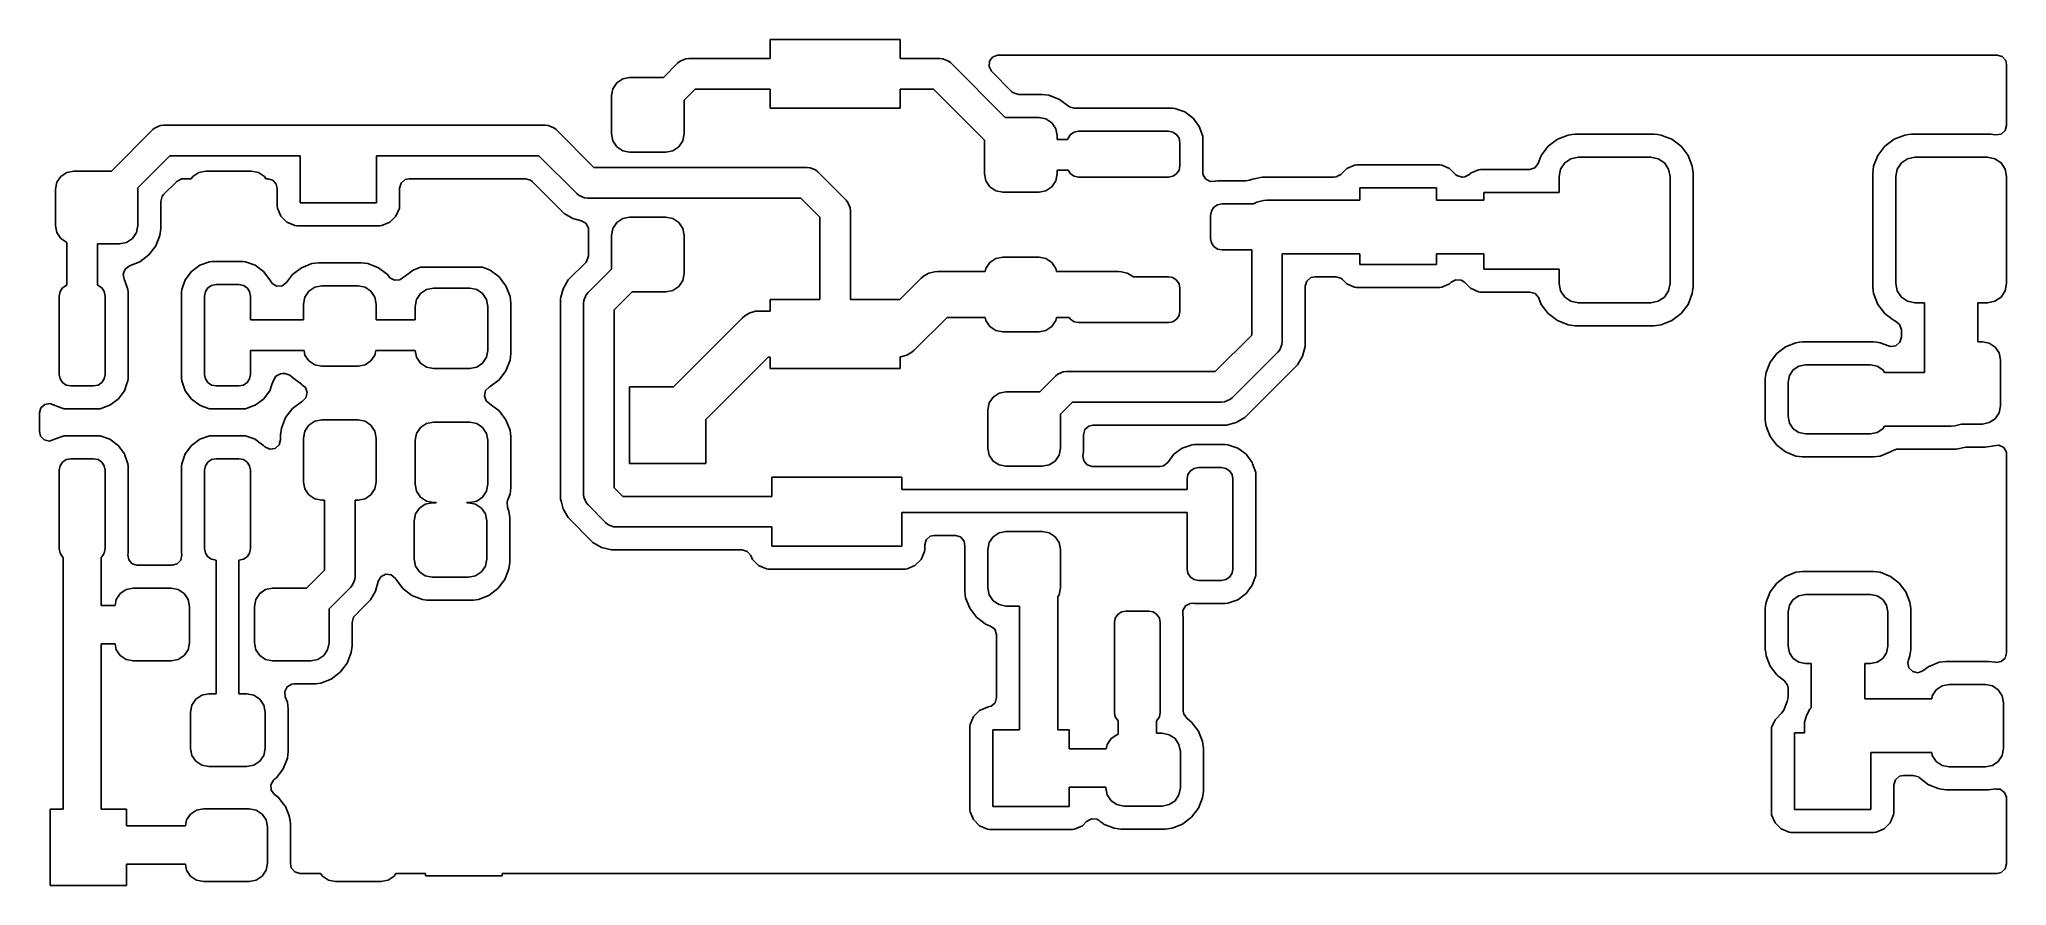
# Model space of a CAD drawing. Extents: x 98.6 to 124.4, y -100.9 to -89.8.
import ezdxf

# ---------------------------------------------------------------- set-up
doc = ezdxf.new("R2010")
doc.units = 0
doc.layers.add('BLACK', color=7, linetype='CONTINUOUS')

msp = doc.modelspace()

# ---------------------------------------------------------------- linework, layer by layer
at = {"layer": 'BLACK', "linetype": 'CONTINUOUS'}
for p, q in [((108.2, -90.06), (108.2, -89.81)), ((108.2, -89.81), (109.9, -89.81)), ((109.9, -89.81), (109.9, -90.06)), ((111.108366, -90.040233), (111.17383, -90.015816)), ((111.17383, -90.015816), (111.182676, -90.0155)), ((111.182676, -90.0155), (124.2405, -90.0155)), ((124.2405, -90.0155), (124.307539, -90.035185)), ((106.804657, -90.3075), (106.993578, -90.118579)), ((106.993578, -90.118579), (107.023886, -90.093706)), ((107.023886, -90.093706), (107.095982, -90.063843)), ((107.095982, -90.063843), (107.135, -90.06)), ((107.135, -90.06), (108.2, -90.06)), ((109.9, -90.06), (110.42, -90.06)), ((110.42, -90.06), (110.459018, -90.063843)), ((110.459018, -90.063843), (110.531114, -90.093706)), ((110.531114, -90.093706), (110.561421, -90.118579)), ((110.561421, -90.118579), (111.272842, -90.83)), ((111.06151, -90.165858), (111.066494, -90.096166)), ((111.094995, -90.227181), (111.06151, -90.165858)), ((111.066494, -90.096166), (111.108366, -90.040233)), ((111.360995, -90.493181), (111.094995, -90.227181)), ((124.307539, -90.035185), (124.353294, -90.087989)), ((124.353294, -90.087989), (124.3645, -90.1395)), ((124.3645, -90.1395), (124.3645, -90.934503)), ((106.125, -90.545), (106.143079, -90.454113)), ((106.143079, -90.454113), (106.194562, -90.377062)), ((106.194562, -90.377062), (106.271613, -90.325579)), ((106.271613, -90.325579), (106.3625, -90.3075)), ((106.3625, -90.3075), (106.804657, -90.3075)), ((107.217843, -90.46), (107.075, -90.602842)), ((108.2, -90.46), (107.217843, -90.46)), ((108.2, -90.71), (108.2, -90.46)), ((110.337158, -90.46), (109.9, -90.46)), ((109.9, -90.46), (109.9, -90.71)), ((111.0025, -91.125342), (110.337158, -90.46)), ((111.381637, -90.509815), (111.360995, -90.493181)), ((111.448676, -90.5295), (111.381637, -90.509815)), ((111.757118, -90.5295), (111.448676, -90.5295)), ((111.757119, -90.5295), (111.757118, -90.5295)), ((111.843574, -90.539882), (111.757119, -90.5295)), ((106.125, -91.045), (106.125, -90.545)), ((107.075, -90.602842), (107.075, -91.045)), ((109.9, -90.71), (108.2, -90.71)), ((111.843576, -90.539882), (111.843574, -90.539882)), ((111.843577, -90.539883), (111.843576, -90.539882)), ((111.981158, -90.594138), (111.843577, -90.539883)), ((111.98116, -90.594139), (111.981158, -90.594138)), ((112.100081, -90.684319), (111.98116, -90.594139)), ((112.112787, -90.692776), (112.100081, -90.684319)), ((112.175335, -90.708084), (112.112787, -90.692776)), ((112.175335, -90.7095), (112.175335, -90.708084)), ((112.178234, -90.7095), (112.175335, -90.7095)), ((113.461766, -90.7095), (112.178234, -90.7095)), ((113.46177, -90.7095), (113.461766, -90.7095)), ((113.4922, -90.712353), (113.46177, -90.7095)), ((113.62038, -90.757206), (113.4922, -90.712353)), ((113.620382, -90.757207), (113.62038, -90.757206)), ((113.72965, -90.83785), (113.620382, -90.757207)), ((99.587158, -91.53), (100.128579, -90.988579)), ((100.128579, -90.988579), (100.158886, -90.963706)), ((100.158886, -90.963706), (100.230982, -90.933843)), ((100.230982, -90.933843), (100.27, -90.93)), ((100.27, -90.93), (105.26, -90.93)), ((105.26, -90.93), (105.299018, -90.933843)), ((105.299018, -90.933843), (105.371114, -90.963706)), ((105.371114, -90.963706), (105.401421, -90.988579)), ((105.401421, -90.988579), (105.895342, -91.4825)), ((106.143079, -91.135887), (106.125, -91.045)), ((107.075, -91.045), (107.056921, -91.135887)), ((111.272842, -90.83), (111.715, -90.83)), ((111.715, -90.83), (111.805887, -90.848079)), ((111.805887, -90.848079), (111.882938, -90.899562)), ((111.882938, -90.899562), (111.934421, -90.976613)), ((111.934421, -90.976613), (111.9525, -91.0675)), ((112.126434, -91.053934), (112.175097, -91.021418)), ((112.175097, -91.021418), (112.2325, -91.01)), ((112.2325, -91.01), (113.4075, -91.01)), ((113.4075, -91.01), (113.464903, -91.021418)), ((113.464903, -91.021418), (113.513566, -91.053934)), ((113.810292, -90.947117), (113.72965, -90.83785)), ((113.810293, -90.947119), (113.810292, -90.947117)), ((113.855146, -91.075298), (113.810293, -90.947119)), ((124.344815, -91.001542), (124.292011, -91.047297)), ((124.3645, -90.934503), (124.344815, -91.001542)), ((106.194562, -91.212938), (106.143079, -91.135887)), ((106.271613, -91.264421), (106.194562, -91.212938)), ((106.3625, -91.2825), (106.271613, -91.264421)), ((106.8375, -91.2825), (106.3625, -91.2825)), ((106.928387, -91.264421), (106.8375, -91.2825)), ((107.005438, -91.212938), (106.928387, -91.264421)), ((107.056921, -91.135887), (107.005438, -91.212938)), ((111.0025, -91.5675), (111.0025, -91.125342)), ((111.9525, -91.0675), (111.9525, -91.1175)), ((111.9525, -91.1175), (112.090954, -91.1175)), ((112.090954, -91.1175), (112.093918, -91.102597)), ((112.093918, -91.102597), (112.126434, -91.053934)), ((113.513566, -91.053934), (113.546082, -91.102597)), ((113.546082, -91.102597), (113.5575, -91.16)), ((113.5575, -91.16), (113.5575, -91.46)), ((113.855146, -91.0753), (113.855146, -91.075298)), ((113.857587, -91.101334), (113.855146, -91.0753)), ((113.858, -91.105734), (113.857587, -91.101334)), ((113.858, -91.514266), (113.858, -91.105734)), ((118.372077, -91.207077), (118.280638, -91.327658)), ((118.492656, -91.115639), (118.372077, -91.207077)), ((118.633438, -91.060122), (118.492656, -91.115639)), ((118.682853, -91.054188), (118.633438, -91.060122)), ((118.721898, -91.0495), (118.682853, -91.054188)), ((119.758102, -91.0495), (118.721898, -91.0495)), ((119.800926, -91.054642), (119.758102, -91.0495)), ((119.846561, -91.060122), (119.800926, -91.054642)), ((119.846563, -91.060122), (119.846561, -91.060122)), ((119.846564, -91.060123), (119.846563, -91.060122)), ((119.891192, -91.077722), (119.846564, -91.060123)), ((119.987343, -91.115639), (119.891192, -91.077722)), ((120.107922, -91.207077), (119.987343, -91.115639)), ((120.19936, -91.327656), (120.107922, -91.207077)), ((122.772077, -91.207077), (122.680639, -91.327656)), ((122.892656, -91.115639), (122.772077, -91.207077)), ((123.033438, -91.060122), (122.892656, -91.115639)), ((123.082853, -91.054188), (123.033438, -91.060122)), ((123.121898, -91.0495), (123.082853, -91.054188)), ((124.158102, -91.0495), (123.121898, -91.0495)), ((124.185651, -91.052808), (124.158102, -91.0495)), ((124.225718, -91.057619), (124.185651, -91.052808)), ((124.292011, -91.047297), (124.225718, -91.057619)), ((98.927062, -91.599562), (99.004113, -91.548079)), ((99.004113, -91.548079), (99.095, -91.53)), ((99.095, -91.53), (99.587158, -91.53)), ((100.352842, -91.33), (99.929653, -91.753188)), ((102.055, -91.33), (100.352842, -91.33)), ((100.652062, -91.599562), (100.729113, -91.548079)), ((100.729113, -91.548079), (100.82, -91.53)), ((100.82, -91.53), (101.42, -91.53)), ((101.42, -91.53), (101.510887, -91.548079)), ((101.510887, -91.548079), (101.587938, -91.599562)), ((102.055, -91.945), (102.055, -91.33)), ((105.177158, -91.33), (103.055, -91.33)), ((103.055, -91.33), (103.055, -91.945)), ((105.671079, -91.823921), (105.177158, -91.33)), ((105.895342, -91.4825), (108.6825, -91.4825)), ((108.6825, -91.4825), (108.721518, -91.486343)), ((108.721518, -91.486343), (108.793614, -91.516206)), ((108.793614, -91.516206), (108.823921, -91.541079)), ((108.823921, -91.541079), (109.191421, -91.908578)), ((112.093983, -91.5175), (111.9525, -91.5175)), ((111.9525, -91.5175), (111.9525, -91.5675)), ((112.126434, -91.566066), (112.093983, -91.5175)), ((113.546082, -91.517403), (113.513566, -91.566066)), ((113.5575, -91.46), (113.546082, -91.517403)), ((113.856099, -91.534534), (113.858, -91.514266)), ((113.857876, -91.569981), (113.856099, -91.534534)), ((115.737234, -91.497794), (115.661848, -91.573181)), ((115.737235, -91.497793), (115.737234, -91.497794)), ((115.840008, -91.452415), (115.737235, -91.497793)), ((115.840012, -91.452413), (115.840008, -91.452415)), ((115.865117, -91.449502), (115.840012, -91.452413)), ((115.865143, -91.4495), (115.865117, -91.449502)), ((116.954865, -91.4495), (115.865143, -91.4495)), ((116.979992, -91.452415), (116.954865, -91.4495)), ((117.082765, -91.497794), (116.979992, -91.452415)), ((117.158152, -91.573181), (117.082765, -91.497794)), ((117.357234, -91.557794), (117.341848, -91.573181)), ((117.357235, -91.557793), (117.357234, -91.557794)), ((117.460008, -91.512415), (117.357235, -91.557793)), ((117.460012, -91.512413), (117.460008, -91.512415)), ((117.485117, -91.509502), (117.460012, -91.512413)), ((117.485143, -91.5095), (117.485117, -91.509502)), ((118.124535, -91.5095), (117.485143, -91.5095)), ((118.131076, -91.509327), (118.124535, -91.5095)), ((118.196983, -91.486134), (118.131076, -91.509327)), ((118.239889, -91.43099), (118.196983, -91.486134)), ((118.280637, -91.32766), (118.239889, -91.43099)), ((118.280638, -91.327658), (118.280637, -91.32766)), ((118.515, -91.6), (118.53403, -91.504329)), ((118.53403, -91.504329), (118.588223, -91.423223)), ((118.588223, -91.423223), (118.669329, -91.36903)), ((118.669329, -91.36903), (118.765, -91.35)), ((118.765, -91.35), (119.715, -91.35)), ((119.715, -91.35), (119.810671, -91.36903)), ((119.810671, -91.36903), (119.891777, -91.423223)), ((119.891777, -91.423223), (119.94597, -91.504329)), ((119.94597, -91.504329), (119.965, -91.6)), ((120.19936, -91.327657), (120.19936, -91.327656)), ((120.199361, -91.327658), (120.19936, -91.327657)), ((120.254877, -91.468436), (120.199361, -91.327658)), ((120.2655, -91.556898), (120.254877, -91.468436)), ((120.2655, -93.043102), (120.2655, -91.556898)), ((122.619842, -91.512413), (122.6145, -91.556898)), ((122.6145, -91.556898), (122.6145, -93.043102)), ((122.625122, -91.468438), (122.619842, -91.512413)), ((122.680639, -91.327656), (122.625122, -91.468438)), ((122.915, -91.6), (122.93403, -91.504329)), ((122.93403, -91.504329), (122.988223, -91.423223)), ((122.988223, -91.423223), (123.069329, -91.36903)), ((123.069329, -91.36903), (123.165, -91.35)), ((123.165, -91.35), (124.115, -91.35)), ((124.115, -91.35), (124.210671, -91.36903)), ((124.210671, -91.36903), (124.291777, -91.423223)), ((124.291777, -91.423223), (124.34597, -91.504329)), ((124.34597, -91.504329), (124.365, -91.6)), ((98.8575, -91.7675), (98.875579, -91.676613)), ((98.8575, -92.2425), (98.8575, -91.7675)), ((98.875579, -91.676613), (98.927062, -91.599562)), ((99.929653, -91.753188), (99.9325, -91.7675)), ((99.9325, -91.7675), (99.9325, -92.2425)), ((100.269319, -91.838495), (100.440995, -91.666819)), ((100.440995, -91.666819), (100.502318, -91.633334)), ((100.502318, -91.633334), (100.528676, -91.6305)), ((100.528676, -91.6305), (100.63139, -91.6305)), ((100.63139, -91.6305), (100.652062, -91.599562)), ((101.587938, -91.599562), (101.60861, -91.6305)), ((101.60861, -91.6305), (101.630501, -91.6305)), ((101.630501, -91.6305), (101.69754, -91.650185)), ((101.69754, -91.650185), (101.743295, -91.702989)), ((101.743295, -91.702989), (101.754501, -91.7545)), ((101.754501, -91.7545), (101.754501, -91.989856)), ((103.3555, -91.7545), (103.375185, -91.687461)), ((103.3555, -91.989865), (103.3555, -91.7545)), ((103.375185, -91.687461), (103.427989, -91.641706)), ((103.427989, -91.641706), (103.4795, -91.6305)), ((103.4795, -91.6305), (105.001324, -91.6305)), ((105.001324, -91.6305), (105.068363, -91.650185)), ((105.068363, -91.650185), (105.089005, -91.666819)), ((105.089005, -91.666819), (105.505186, -92.083)), ((111.020579, -91.658387), (111.0025, -91.5675)), ((111.072062, -91.735438), (111.020579, -91.658387)), ((111.149113, -91.786921), (111.072062, -91.735438)), ((111.24, -91.805), (111.149113, -91.786921)), ((111.715, -91.805), (111.24, -91.805)), ((111.805887, -91.786921), (111.715, -91.805)), ((111.882938, -91.735438), (111.805887, -91.786921)), ((111.934421, -91.658387), (111.882938, -91.735438)), ((111.9525, -91.5675), (111.934421, -91.658387)), ((112.175097, -91.598582), (112.126434, -91.566066)), ((112.2325, -91.61), (112.175097, -91.598582)), ((113.4075, -91.61), (112.2325, -91.61)), ((113.464903, -91.598582), (113.4075, -91.61)), ((113.513566, -91.566066), (113.464903, -91.598582)), ((113.890097, -91.631978), (113.857876, -91.569981)), ((113.950721, -91.666712), (113.890097, -91.631978)), ((114.015308, -91.663422), (113.950721, -91.666712)), ((114.015427, -91.663964), (114.015308, -91.663422)), ((114.018696, -91.663249), (114.015427, -91.663964)), ((114.0205, -91.663158), (114.018696, -91.663249)), ((114.022798, -91.662354), (114.0205, -91.663158)), ((114.0228, -91.662353), (114.022798, -91.662354)), ((114.05323, -91.6595), (114.0228, -91.662353)), ((114.420233, -91.6595), (114.05323, -91.6595)), ((114.467685, -91.650061), (114.420233, -91.6595)), ((114.505251, -91.6345), (114.467685, -91.650061)), ((114.505261, -91.634497), (114.505251, -91.6345)), ((114.630929, -91.6095), (114.505261, -91.634497)), ((115.574167, -91.6095), (114.630929, -91.6095)), ((115.600525, -91.606666), (115.574167, -91.6095)), ((115.661848, -91.573181), (115.600525, -91.606666)), ((115.91, -91.91), (115.91, -91.75)), ((115.91, -91.75), (116.91, -91.75)), ((116.91, -91.75), (116.91, -91.91)), ((117.178794, -91.589815), (117.158152, -91.573181)), ((117.245833, -91.6095), (117.178794, -91.589815)), ((117.254167, -91.6095), (117.245833, -91.6095)), ((117.280525, -91.606666), (117.254167, -91.6095)), ((117.341848, -91.573181), (117.280525, -91.606666)), ((117.53, -91.91), (117.53, -91.81)), ((117.53, -91.81), (118.515, -91.81)), ((118.515, -91.81), (118.515, -91.6)), ((119.965, -91.6), (119.965, -93)), ((122.915, -93), (122.915, -91.6)), ((124.365, -91.6), (124.365, -93)), ((100.233, -91.926176), (100.252685, -91.859137)), ((100.233, -92.284618), (100.233, -91.926176)), ((100.252685, -91.859137), (100.269319, -91.838495)), ((101.754501, -91.989856), (101.754502, -91.989882)), ((101.754502, -91.989882), (101.757413, -92.014987)), ((101.757413, -92.014987), (101.757415, -92.014991)), ((101.757415, -92.014991), (101.802793, -92.117764)), ((103.055, -91.945), (102.055, -91.945)), ((103.307206, -92.117765), (103.352585, -92.014991)), ((103.352585, -92.014991), (103.3555, -91.989865)), ((105.701386, -91.848794), (105.671079, -91.823921)), ((105.773482, -91.878657), (105.701386, -91.848794)), ((105.8125, -91.8825), (105.773482, -91.878657)), ((108.599658, -91.8825), (105.8125, -91.8825)), ((108.85, -92.132842), (108.599658, -91.8825)), ((109.191421, -91.908578), (109.216288, -91.93888)), ((109.216288, -91.93888), (109.216294, -91.938886)), ((109.216294, -91.938886), (109.246157, -92.010982)), ((109.246157, -92.010982), (109.25, -92.05)), ((109.25, -92.05), (109.25, -93.21)), ((113.9575, -92.11), (113.968918, -92.052597)), ((113.968918, -92.052597), (114.001434, -92.003934)), ((114.001434, -92.003934), (114.050097, -91.971418)), ((114.050097, -91.971418), (114.1075, -91.96)), ((114.1075, -91.96), (114.520603, -91.96)), ((114.520603, -91.96), (114.561061, -91.936642)), ((114.561061, -91.936642), (114.649316, -91.912994)), ((114.649316, -91.912994), (114.695, -91.91)), ((114.695, -91.91), (115.91, -91.91)), ((116.91, -91.91), (117.53, -91.91)), ((98.875579, -92.333387), (98.8575, -92.2425)), ((99.9325, -92.2425), (99.914421, -92.333387)), ((100.222617, -92.371077), (100.233, -92.284618)), ((101.802793, -92.117764), (101.802794, -92.117765)), ((101.802794, -92.117765), (101.882235, -92.197206)), ((101.882235, -92.197206), (101.985009, -92.242585)), ((101.985009, -92.242585), (102.010135, -92.2455)), ((102.010135, -92.2455), (103.099864, -92.245499)), ((103.099864, -92.245499), (103.099879, -92.245497)), ((103.099879, -92.245497), (103.099882, -92.245497)), ((103.099882, -92.245497), (103.124987, -92.242586)), ((103.124987, -92.242586), (103.124988, -92.242585)), ((103.124988, -92.242585), (103.124991, -92.242585)), ((103.124991, -92.242585), (103.227765, -92.197206)), ((103.227765, -92.197206), (103.307206, -92.117765)), ((105.505186, -92.083), (105.619314, -92.148892)), ((105.619314, -92.148892), (105.735089, -92.179913)), ((105.735089, -92.179913), (105.794748, -92.216276)), ((105.794748, -92.216276), (105.825278, -92.279123)), ((105.82611, -92.314467), (105.8245, -92.327882)), ((105.8245, -92.327882), (105.8245, -92.327887)), ((105.8245, -92.327887), (105.8245, -92.636324)), ((105.825278, -92.279123), (105.82611, -92.314467)), ((106.125, -92.37), (106.143079, -92.279113)), ((106.143079, -92.279113), (106.194562, -92.202062)), ((106.194562, -92.202062), (106.271613, -92.150579)), ((106.271613, -92.150579), (106.3625, -92.1325)), ((106.3625, -92.1325), (106.8375, -92.1325)), ((106.8375, -92.1325), (106.928387, -92.150579)), ((106.928387, -92.150579), (107.005438, -92.202062)), ((107.005438, -92.202062), (107.056921, -92.279113)), ((107.056921, -92.279113), (107.075, -92.37)), ((108.85, -93.21), (108.85, -92.132842)), ((113.9575, -92.41), (113.9575, -92.11)), ((98.927062, -92.410438), (98.875579, -92.333387)), ((99.004113, -92.461921), (98.927062, -92.410438)), ((99.005, -92.462097), (99.004113, -92.461921)), ((99.005, -93.022445), (99.005, -92.462097)), ((99.695, -92.48), (99.405, -92.48)), ((99.405, -92.48), (99.405, -93.022445)), ((99.785887, -92.461921), (99.695, -92.48)), ((99.862938, -92.410438), (99.785887, -92.461921)), ((99.914421, -92.333387), (99.862938, -92.410438)), ((100.079, -92.6265), (100.168362, -92.508658)), ((100.168362, -92.508658), (100.222617, -92.371077)), ((106.125, -92.812157), (106.125, -92.37)), ((107.075, -92.37), (107.075, -92.87)), ((113.968918, -92.467403), (113.9575, -92.41)), ((114.001434, -92.516066), (113.968918, -92.467403)), ((114.050097, -92.548582), (114.001434, -92.516066)), ((114.1075, -92.56), (114.050097, -92.548582)), ((114.495, -92.56), (114.1075, -92.56)), ((114.495, -93.672158), (114.495, -92.56)), ((99.74144, -92.876551), (99.766744, -92.811425)), ((99.766744, -92.811425), (99.819502, -92.771723)), ((99.819502, -92.771723), (99.823573, -92.770117)), ((99.823573, -92.770117), (99.823577, -92.770117)), ((99.823577, -92.770117), (99.961158, -92.715862)), ((99.961158, -92.715862), (100.079, -92.6265)), ((100.63285, -92.84035), (100.552207, -92.949617)), ((100.742117, -92.759707), (100.63285, -92.84035)), ((100.742119, -92.759706), (100.742117, -92.759707)), ((100.870298, -92.714853), (100.742119, -92.759706)), ((100.8703, -92.714853), (100.870298, -92.714853)), ((100.90073, -92.712), (100.8703, -92.714853)), ((100.900734, -92.712), (100.90073, -92.712)), ((101.309266, -92.712), (100.900734, -92.712)), ((101.30927, -92.712), (101.309266, -92.712)), ((101.3397, -92.714853), (101.30927, -92.712)), ((101.46788, -92.759706), (101.3397, -92.714853)), ((101.467882, -92.759707), (101.46788, -92.759706)), ((101.57715, -92.84035), (101.467882, -92.759707)), ((101.657793, -92.949618), (101.57715, -92.84035)), ((102.071339, -92.794139), (101.953499, -92.883499)), ((102.208924, -92.739882), (102.071339, -92.794139)), ((102.208925, -92.739882), (102.208924, -92.739882)), ((102.295381, -92.7295), (102.208925, -92.739882)), ((102.295382, -92.7295), (102.295381, -92.7295)), ((102.854618, -92.7295), (102.295382, -92.7295)), ((102.854619, -92.7295), (102.854618, -92.7295)), ((102.941074, -92.739882), (102.854619, -92.7295)), ((102.941076, -92.739882), (102.941074, -92.739882)), ((102.941077, -92.739883), (102.941076, -92.739882)), ((103.078658, -92.794138), (102.941077, -92.739883)), ((103.07866, -92.794139), (103.078658, -92.794138)), ((103.196499, -92.883499), (103.07866, -92.794139)), ((103.531339, -92.824139), (103.413497, -92.913501)), ((103.630588, -92.785), (103.531339, -92.824139)), ((104.439411, -92.785), (103.630588, -92.785)), ((104.538658, -92.824138), (104.439411, -92.785)), ((104.53866, -92.824139), (104.538658, -92.824138)), ((104.6565, -92.913499), (104.53866, -92.824139)), ((105.788181, -92.724005), (105.559502, -92.952683)), ((105.804815, -92.703363), (105.788181, -92.724005)), ((105.8245, -92.636324), (105.804815, -92.703363)), ((105.818579, -93.118579), (106.125, -92.812157)), ((110.272695, -92.865336), (110.348342, -92.845067)), ((110.348342, -92.845067), (110.3875, -92.8425)), ((110.3875, -92.8425), (111.012446, -92.8425)), ((111.012446, -92.8425), (111.020579, -92.801613)), ((111.020579, -92.801613), (111.072062, -92.724562)), ((111.072062, -92.724562), (111.149113, -92.673079)), ((111.149113, -92.673079), (111.24, -92.655)), ((111.24, -92.655), (111.715, -92.655)), ((111.715, -92.655), (111.805887, -92.673079)), ((111.805887, -92.673079), (111.882938, -92.724562)), ((111.882938, -92.724562), (111.934421, -92.801613)), ((111.934421, -92.801613), (111.942554, -92.8425)), ((111.942554, -92.8425), (112.7525, -92.8425)), ((112.7525, -92.8425), (112.791658, -92.845067)), ((112.791658, -92.845067), (112.867305, -92.865336)), ((115.91, -92.61), (114.895, -92.61)), ((114.895, -92.61), (114.895, -93.755)), ((115.91, -92.75), (115.91, -92.61)), ((116.91, -92.75), (115.91, -92.75)), ((117.53, -92.61), (116.91, -92.61)), ((116.91, -92.61), (116.91, -92.75)), ((117.53, -92.81), (117.53, -92.61)), ((118.515, -92.81), (117.53, -92.81)), ((118.515, -93), (118.515, -92.81)), ((98.916418, -93.105097), (98.948934, -93.056434)), ((98.948934, -93.056434), (98.997597, -93.023918)), ((98.997597, -93.023918), (99.005, -93.022445)), ((99.405, -93.022445), (99.412403, -93.023918)), ((99.412403, -93.023918), (99.461066, -93.056434)), ((99.461066, -93.056434), (99.493582, -93.105097)), ((99.755362, -92.94502), (99.74144, -92.876551)), ((99.75779, -92.949615), (99.755362, -92.94502)), ((99.757793, -92.949618), (99.75779, -92.949615)), ((99.757793, -92.949619), (99.757793, -92.949618)), ((99.757794, -92.949621), (99.757793, -92.949619)), ((99.802646, -93.077798), (99.757794, -92.949621)), ((99.802646, -93.0778), (99.802646, -93.077798)), ((99.8055, -93.10823), (99.802646, -93.0778)), ((100.507353, -93.0778), (100.5045, -93.10823)), ((100.552206, -92.949619), (100.507353, -93.077798)), ((100.507353, -93.077798), (100.507353, -93.0778)), ((100.552207, -92.949617), (100.552206, -92.949619)), ((100.816418, -93.105097), (100.848934, -93.056434)), ((100.848934, -93.056434), (100.897597, -93.023918)), ((100.897597, -93.023918), (100.955, -93.0125)), ((100.955, -93.0125), (101.255, -93.0125)), ((101.255, -93.0125), (101.312403, -93.023918)), ((101.312403, -93.023918), (101.361066, -93.056434)), ((101.361066, -93.056434), (101.393582, -93.105097)), ((101.659045, -92.953196), (101.657793, -92.949618)), ((101.687861, -92.999374), (101.659045, -92.953196)), ((101.748975, -93.033239), (101.687861, -92.999374)), ((101.818697, -93.028687), (101.748975, -93.033239)), ((101.874889, -92.987164), (101.818697, -93.028687)), ((101.953499, -92.883499), (101.874889, -92.987164)), ((102.118079, -93.176613), (102.169562, -93.099562)), ((102.169562, -93.099562), (102.246613, -93.048079)), ((102.246613, -93.048079), (102.3375, -93.03)), ((102.3375, -93.03), (102.8125, -93.03)), ((102.8125, -93.03), (102.903387, -93.048079)), ((102.903387, -93.048079), (102.980438, -93.099562)), ((102.980438, -93.099562), (103.031921, -93.176613)), ((103.1965, -92.8835), (103.196499, -92.883499)), ((103.217569, -92.911284), (103.1965, -92.8835)), ((103.228136, -92.923481), (103.217569, -92.911284)), ((103.289244, -92.957356), (103.228136, -92.923481)), ((103.358966, -92.952816), (103.289244, -92.957356)), ((103.406044, -92.918039), (103.358966, -92.952816)), ((103.407502, -92.919497), (103.406044, -92.918039)), ((103.413497, -92.913501), (103.407502, -92.919497)), ((103.629562, -93.129562), (103.706613, -93.078079)), ((103.706613, -93.078079), (103.7975, -93.06)), ((103.7975, -93.06), (104.2725, -93.06)), ((104.2725, -93.06), (104.363387, -93.078079)), ((104.363387, -93.078079), (104.440438, -93.129562)), ((104.726443, -93.005734), (104.6565, -92.913499)), ((104.745862, -93.031342), (104.726443, -93.005734)), ((104.800117, -93.168923), (104.745862, -93.031342)), ((105.493608, -93.066812), (105.463419, -93.179481)), ((105.5595, -92.952686), (105.493608, -93.066812)), ((105.559502, -92.952683), (105.5595, -92.952686)), ((106.928387, -93.089421), (106.8375, -93.1075)), ((107.005438, -93.037938), (106.928387, -93.089421)), ((107.056921, -92.960887), (107.005438, -93.037938)), ((107.075, -92.87), (107.056921, -92.960887)), ((109.895736, -93.21), (110.175368, -92.930368)), ((110.175368, -92.930368), (110.204872, -92.904494)), ((110.204872, -92.904494), (110.272695, -92.865336)), ((112.867305, -92.865336), (112.935128, -92.904494)), ((112.935128, -92.904494), (112.940634, -92.91)), ((112.940634, -92.91), (113.4075, -92.91)), ((113.4075, -92.91), (113.464903, -92.921418)), ((113.464903, -92.921418), (113.513566, -92.953934)), ((113.513566, -92.953934), (113.546082, -93.002597)), ((113.546082, -93.002597), (113.5575, -93.06)), ((113.5575, -93.06), (113.5575, -93.36)), ((115.1955, -93.0345), (115.215185, -92.967461)), ((115.1955, -93.689108), (115.1955, -93.0345)), ((115.215185, -92.967461), (115.267989, -92.921706)), ((115.267989, -92.921706), (115.3195, -92.9105)), ((115.3195, -92.9105), (115.594167, -92.9105)), ((115.594167, -92.9105), (115.661206, -92.930185)), ((115.661206, -92.930185), (115.681848, -92.946819)), ((115.681848, -92.946819), (115.737235, -93.002206)), ((115.737235, -93.002206), (115.840009, -93.047585)), ((115.840009, -93.047585), (115.865135, -93.0505)), ((115.865135, -93.0505), (116.954864, -93.050499)), ((116.954864, -93.050499), (116.954879, -93.050497)), ((116.954879, -93.050497), (116.954882, -93.050497)), ((116.954882, -93.050497), (116.979987, -93.047586)), ((116.979987, -93.047586), (116.979988, -93.047585)), ((116.979988, -93.047585), (116.979991, -93.047585)), ((116.979991, -93.047585), (117.082765, -93.002206)), ((117.082765, -93.002206), (117.102319, -92.982652)), ((117.102319, -92.982652), (117.163642, -92.949167)), ((117.163642, -92.949167), (117.233334, -92.954151)), ((117.233334, -92.954151), (117.277681, -92.982652)), ((117.277681, -92.982652), (117.277794, -92.982765)), ((117.277794, -92.982765), (117.357235, -93.062206)), ((117.357235, -93.062206), (117.460009, -93.107585)), ((118.53403, -93.095671), (118.515, -93)), ((118.588223, -93.176777), (118.53403, -93.095671)), ((119.94597, -93.095671), (119.891777, -93.176777)), ((119.965, -93), (119.94597, -93.095671)), ((120.254877, -93.131564), (120.2655, -93.043102)), ((122.6145, -93.043102), (122.620126, -93.089954)), ((122.620126, -93.089954), (122.625122, -93.131561)), ((122.93403, -93.095671), (122.915, -93)), ((122.988223, -93.176777), (122.93403, -93.095671)), ((124.34597, -93.095671), (124.291777, -93.176777)), ((124.365, -93), (124.34597, -93.095671)), ((98.905, -93.1625), (98.916418, -93.105097)), ((98.905, -94.1875), (98.905, -93.1625)), ((99.493582, -93.105097), (99.505, -93.1625)), ((99.505, -93.1625), (99.505, -94.1875)), ((99.8055, -94.241769), (99.8055, -93.10823)), ((100.5045, -93.10823), (100.5045, -94.241769)), ((100.805, -93.1625), (100.816418, -93.105097)), ((100.805, -94.1875), (100.805, -93.1625)), ((101.393582, -93.105097), (101.405, -93.1625)), ((101.405, -93.1625), (101.405, -93.475)), ((102.1, -93.2675), (102.118079, -93.176613)), ((102.1, -93.475), (102.1, -93.2675)), ((103.031921, -93.176613), (103.05, -93.2675)), ((103.05, -93.2675), (103.05, -93.475)), ((103.56, -93.2975), (103.578079, -93.206613)), ((103.56, -93.475), (103.56, -93.2975)), ((103.578079, -93.206613), (103.629562, -93.129562)), ((104.440438, -93.129562), (104.491921, -93.206613)), ((104.491921, -93.206613), (104.51, -93.2975)), ((104.51, -93.2975), (104.51, -93.8725)), ((104.8105, -93.255382), (104.800117, -93.168923)), ((104.8105, -93.914618), (104.8105, -93.255382)), ((105.463419, -93.179481), (105.4595, -93.194108)), ((105.4595, -93.194108), (105.4595, -95.684108)), ((105.76, -93.26), (105.763843, -93.220982)), ((105.76, -95.75), (105.76, -93.26)), ((105.763843, -93.220982), (105.793706, -93.148886)), ((105.793706, -93.148886), (105.818579, -93.118579)), ((106.395342, -93.1075), (106.16, -93.342842)), ((106.16, -93.342842), (106.16, -95.667158)), ((106.8375, -93.1075), (106.395342, -93.1075)), ((108.010842, -93.362567), (108.05, -93.36)), ((108.05, -93.36), (108.2, -93.36)), ((108.2, -93.36), (108.2, -93.21)), ((108.2, -93.21), (108.85, -93.21)), ((109.25, -93.21), (109.895736, -93.21)), ((113.5575, -93.36), (113.546082, -93.417403)), ((117.460009, -93.107585), (117.485135, -93.1105)), ((117.485135, -93.1105), (118.132421, -93.110499)), ((118.132421, -93.110499), (118.19946, -93.130183)), ((118.19946, -93.130183), (118.245215, -93.182987)), ((118.245215, -93.182987), (118.247775, -93.189008)), ((118.247775, -93.189008), (118.280638, -93.272341)), ((118.280638, -93.272341), (118.372077, -93.392922)), ((118.669329, -93.23097), (118.588223, -93.176777)), ((118.765, -93.25), (118.669329, -93.23097)), ((119.715, -93.25), (118.765, -93.25)), ((119.810671, -93.23097), (119.715, -93.25)), ((119.891777, -93.176777), (119.810671, -93.23097)), ((120.107922, -93.392922), (120.199361, -93.272342)), ((120.199361, -93.272342), (120.254877, -93.131564)), ((122.625122, -93.131561), (122.625122, -93.131563)), ((122.625122, -93.131563), (122.625123, -93.131564)), ((122.625123, -93.131564), (122.628025, -93.138923)), ((122.628025, -93.138923), (122.680639, -93.272343)), ((122.680639, -93.272343), (122.772077, -93.392922)), ((123.069329, -93.23097), (122.988223, -93.176777)), ((123.165, -93.25), (123.069329, -93.23097)), ((123.29, -93.25), (123.165, -93.25)), ((123.29, -94.1625), (123.29, -93.25)), ((124.115, -93.25), (123.99, -93.25)), ((123.99, -93.25), (123.99, -93.76)), ((124.210671, -93.23097), (124.115, -93.25)), ((124.291777, -93.176777), (124.210671, -93.23097)), ((101.405, -93.475), (102.1, -93.475)), ((103.05, -93.475), (103.56, -93.475)), ((106.935736, -94.35), (107.837868, -93.447868)), ((107.837868, -93.447868), (107.867372, -93.421994)), ((107.867372, -93.421994), (107.935195, -93.382836)), ((107.935195, -93.382836), (108.010842, -93.362567)), ((110.511764, -93.4425), (110.082132, -93.872132)), ((111.012446, -93.4425), (110.511764, -93.4425)), ((111.020579, -93.483387), (111.012446, -93.4425)), ((111.072062, -93.560438), (111.020579, -93.483387)), ((111.149113, -93.611921), (111.072062, -93.560438)), ((111.24, -93.63), (111.149113, -93.611921)), ((111.805887, -93.611921), (111.715, -93.63)), ((111.882938, -93.560438), (111.805887, -93.611921)), ((111.934421, -93.483387), (111.882938, -93.560438)), ((111.942554, -93.4425), (111.934421, -93.483387)), ((112.110687, -93.4425), (111.942554, -93.4425)), ((112.126434, -93.466066), (112.110687, -93.4425)), ((112.175097, -93.498582), (112.126434, -93.466066)), ((112.2325, -93.51), (112.175097, -93.498582)), ((113.4075, -93.51), (112.2325, -93.51)), ((113.464903, -93.498582), (113.4075, -93.51)), ((113.513566, -93.466066), (113.464903, -93.498582)), ((113.546082, -93.417403), (113.513566, -93.466066)), ((118.372077, -93.392922), (118.492656, -93.48436)), ((118.492656, -93.48436), (118.492657, -93.48436)), ((118.492657, -93.48436), (118.492658, -93.484361)), ((118.492658, -93.484361), (118.633436, -93.539877)), ((118.633436, -93.539877), (118.721898, -93.5505)), ((118.721898, -93.5505), (118.721903, -93.5505)), ((118.721903, -93.5505), (119.758097, -93.5505)), ((119.758097, -93.5505), (119.758102, -93.5505)), ((119.758102, -93.5505), (119.846564, -93.539877)), ((119.846564, -93.539877), (119.987342, -93.484361)), ((119.987342, -93.484361), (120.107922, -93.392922)), ((122.772077, -93.392922), (122.867075, -93.464961)), ((122.867075, -93.464961), (122.892658, -93.484361)), ((122.892658, -93.484361), (122.910988, -93.491589)), ((122.910988, -93.491589), (122.966132, -93.534493)), ((122.966132, -93.534493), (122.989327, -93.600401)), ((122.989327, -93.600401), (122.9895, -93.606944)), ((122.9895, -93.606944), (122.9895, -93.699936)), ((102.106465, -93.875), (101.405, -93.875)), ((101.405, -93.875), (101.405, -94.1875)), ((102.118079, -93.933387), (102.106465, -93.875)), ((103.043535, -93.875), (103.031921, -93.933387)), ((103.560497, -93.875), (103.043535, -93.875)), ((103.578079, -93.963387), (103.560497, -93.875)), ((104.51, -93.8725), (104.491921, -93.963387)), ((110.082132, -93.872132), (110.052628, -93.898006)), ((111.715, -93.63), (111.24, -93.63)), ((114.017158, -94.15), (114.495, -93.672158)), ((114.861294, -93.866114), (114.836421, -93.896421)), ((114.891157, -93.794018), (114.861294, -93.866114)), ((114.895, -93.755), (114.891157, -93.794018)), ((115.161392, -93.948186), (115.1955, -93.820893)), ((115.1955, -93.820893), (115.1955, -93.689108)), ((121.475023, -93.825136), (121.359921, -93.912421)), ((121.609411, -93.77214), (121.475023, -93.825136)), ((121.655841, -93.766565), (121.609411, -93.77214)), ((121.693856, -93.762), (121.655841, -93.766565)), ((122.626144, -93.762), (121.693856, -93.762)), ((122.667242, -93.766935), (122.626144, -93.762)), ((122.710588, -93.77214), (122.667242, -93.766935)), ((122.82001, -93.815291), (122.710588, -93.77214)), ((122.847853, -93.822674), (122.82001, -93.815291)), ((122.917011, -93.81273), (122.847853, -93.822674)), ((122.969815, -93.766975), (122.917011, -93.81273)), ((122.9895, -93.699936), (122.969815, -93.766975)), ((123.99, -93.76), (124.0475, -93.76)), ((124.0475, -93.76), (124.138387, -93.778079)), ((124.138387, -93.778079), (124.215438, -93.829562)), ((124.215438, -93.829562), (124.266921, -93.906613)), ((102.169562, -94.010438), (102.118079, -93.933387)), ((102.246613, -94.061921), (102.169562, -94.010438)), ((102.3375, -94.08), (102.246613, -94.061921)), ((102.8125, -94.08), (102.3375, -94.08)), ((102.903387, -94.061921), (102.8125, -94.08)), ((102.980438, -94.010438), (102.903387, -94.061921)), ((103.031921, -93.933387), (102.980438, -94.010438)), ((103.629562, -94.040438), (103.578079, -93.963387)), ((103.706613, -94.091921), (103.629562, -94.040438)), ((103.7975, -94.11), (103.706613, -94.091921)), ((104.2725, -94.11), (103.7975, -94.11)), ((104.363387, -94.091921), (104.2725, -94.11)), ((104.440438, -94.040438), (104.363387, -94.091921)), ((104.491921, -93.963387), (104.440438, -94.040438)), ((104.745862, -94.138658), (104.800117, -94.001077)), ((104.800117, -94.001077), (104.8105, -93.914618)), ((108.174264, -93.96), (107.36, -94.774264)), ((108.2, -93.96), (108.174264, -93.96)), ((108.2, -94.11), (108.2, -93.96)), ((109.9, -94.11), (108.2, -94.11)), ((109.909158, -93.957433), (109.9, -93.958033)), ((109.9, -93.958033), (109.9, -94.11)), ((109.984805, -93.937164), (109.909158, -93.957433)), ((110.052628, -93.898006), (109.984805, -93.937164)), ((114.836421, -93.896421), (114.241421, -94.491421)), ((114.407314, -94.7505), (115.0955, -94.062314)), ((115.0955, -94.062314), (115.161392, -93.948186)), ((121.272636, -94.027523), (121.21964, -94.161911)), ((121.359921, -93.912421), (121.272636, -94.027523)), ((121.527127, -94.201396), (121.575901, -94.128401)), ((121.575901, -94.128401), (121.648896, -94.079627)), ((121.648896, -94.079627), (121.735, -94.0625)), ((121.735, -94.0625), (122.585, -94.0625)), ((122.585, -94.0625), (122.671104, -94.079627)), ((122.671104, -94.079627), (122.744099, -94.128401)), ((122.744099, -94.128401), (122.766883, -94.1625)), ((124.266921, -93.906613), (124.285, -93.9975)), ((124.285, -93.9975), (124.285, -94.5975)), ((98.916418, -94.244903), (98.905, -94.1875)), ((98.948934, -94.293566), (98.916418, -94.244903)), ((98.997597, -94.326082), (98.948934, -94.293566)), ((99.055, -94.3375), (98.997597, -94.326082)), ((99.355, -94.3375), (99.055, -94.3375)), ((99.412403, -94.326082), (99.355, -94.3375)), ((99.461066, -94.293566), (99.412403, -94.326082)), ((99.493582, -94.244903), (99.461066, -94.293566)), ((99.505, -94.1875), (99.493582, -94.244903)), ((99.757793, -94.400382), (99.785891, -94.320082)), ((99.785891, -94.320082), (99.802646, -94.272201)), ((99.802646, -94.272199), (99.8055, -94.241769)), ((99.802646, -94.272201), (99.802646, -94.272199)), ((100.5045, -94.241769), (100.507353, -94.272199)), ((100.507353, -94.272199), (100.507353, -94.272201)), ((100.507353, -94.272201), (100.552114, -94.400117)), ((100.816418, -94.244903), (100.805, -94.1875)), ((100.848934, -94.293566), (100.816418, -94.244903)), ((100.897597, -94.326082), (100.848934, -94.293566)), ((100.955, -94.3375), (100.897597, -94.326082)), ((101.255, -94.3375), (100.955, -94.3375)), ((101.312403, -94.326082), (101.255, -94.3375)), ((101.361066, -94.293566), (101.312403, -94.326082)), ((101.393582, -94.244903), (101.361066, -94.293566)), ((101.405, -94.1875), (101.393582, -94.244903)), ((101.657793, -94.400382), (101.685891, -94.320082)), ((101.685891, -94.320082), (101.705139, -94.265077)), ((101.705139, -94.265077), (101.706548, -94.26557)), ((101.706548, -94.26557), (101.736003, -94.211741)), ((101.736003, -94.211741), (101.797356, -94.178311)), ((101.797356, -94.178311), (101.823607, -94.1755)), ((101.823607, -94.1755), (101.853237, -94.1755)), ((101.853237, -94.1755), (101.920276, -94.195185)), ((101.920276, -94.195185), (101.952039, -94.224573)), ((101.952039, -94.224573), (101.9535, -94.2265)), ((101.9535, -94.2265), (102.071342, -94.315862)), ((102.071342, -94.315862), (102.071343, -94.315862)), ((102.071343, -94.315862), (102.078734, -94.320018)), ((102.078734, -94.320018), (102.077647, -94.321951)), ((102.077647, -94.321951), (102.123403, -94.357554)), ((102.123403, -94.357554), (102.146595, -94.423463)), ((104.479523, -94.398561), (104.529838, -94.350082)), ((104.529838, -94.350082), (104.536833, -94.346887)), ((104.536833, -94.346887), (104.538652, -94.345864)), ((104.538652, -94.345864), (104.538658, -94.345862)), ((104.538658, -94.345862), (104.6565, -94.2565)), ((104.6565, -94.2565), (104.745862, -94.138658)), ((106.36, -95.35), (106.36, -94.35)), ((106.36, -94.35), (106.935736, -94.35)), ((111.724657, -94.4125), (111.928578, -94.208579)), ((111.928578, -94.208579), (111.958886, -94.183706)), ((111.958886, -94.183706), (112.030982, -94.153843)), ((112.030982, -94.153843), (112.07, -94.15)), ((112.07, -94.15), (114.017158, -94.15)), ((121.214065, -94.208341), (121.2095, -94.246356)), ((121.2095, -94.246356), (121.2095, -94.778644)), ((121.21964, -94.161911), (121.214065, -94.208341)), ((121.51, -94.2875), (121.527127, -94.201396)), ((121.51, -94.7375), (121.51, -94.2875)), ((122.766883, -94.1625), (123.29, -94.1625)), ((98.6455, -94.690812), (98.665185, -94.623773)), ((98.665185, -94.623773), (98.717989, -94.578018)), ((98.717989, -94.578018), (98.787147, -94.568074)), ((98.787147, -94.568074), (98.833331, -94.587022)), ((98.833331, -94.587022), (98.833899, -94.585949)), ((98.833899, -94.585949), (98.842115, -94.590291)), ((98.842115, -94.590291), (98.842118, -94.590293)), ((98.842118, -94.590293), (98.884845, -94.605244)), ((98.884845, -94.605244), (98.970299, -94.635146)), ((98.970299, -94.635146), (99.00073, -94.638)), ((99.00073, -94.638), (99.000734, -94.638)), ((99.000734, -94.638), (99.40927, -94.638)), ((99.40927, -94.638), (99.439699, -94.635146)), ((99.439699, -94.635146), (99.439701, -94.635146)), ((99.439701, -94.635146), (99.517618, -94.607881)), ((99.517618, -94.607881), (99.567882, -94.590293)), ((99.567882, -94.590293), (99.67715, -94.50965)), ((99.67715, -94.50965), (99.757793, -94.400382)), ((100.552114, -94.400117), (100.552207, -94.400382)), ((100.552207, -94.400382), (100.63285, -94.50965)), ((100.63285, -94.50965), (100.742118, -94.590293)), ((100.742118, -94.590293), (100.784845, -94.605244)), ((100.784845, -94.605244), (100.870299, -94.635146)), ((100.870299, -94.635146), (100.90073, -94.638)), ((100.90073, -94.638), (100.900734, -94.638)), ((100.900734, -94.638), (101.30927, -94.638)), ((101.30927, -94.638), (101.339699, -94.635146)), ((101.339699, -94.635146), (101.339701, -94.635146)), ((101.339701, -94.635146), (101.417618, -94.607881)), ((101.417618, -94.607881), (101.467882, -94.590293)), ((101.467882, -94.590293), (101.57715, -94.50965)), ((101.57715, -94.50965), (101.657793, -94.400382)), ((101.953499, -94.633499), (101.864139, -94.751339)), ((102.071339, -94.544139), (101.953499, -94.633499)), ((102.073163, -94.543113), (102.071339, -94.544139)), ((102.080154, -94.539922), (102.073163, -94.543113)), ((102.130472, -94.491447), (102.080154, -94.539922)), ((102.146595, -94.423463), (102.130472, -94.491447)), ((104.463405, -94.466546), (104.479523, -94.398561)), ((104.486601, -94.532453), (104.463405, -94.466546)), ((104.532353, -94.568047), (104.486601, -94.532453)), ((104.531266, -94.569982), (104.532353, -94.568047)), ((104.53866, -94.574139), (104.531266, -94.569982)), ((104.6565, -94.663499), (104.53866, -94.574139)), ((111.045, -94.65), (111.063079, -94.559113)), ((111.063079, -94.559113), (111.114562, -94.482062)), ((111.114562, -94.482062), (111.191613, -94.430579)), ((111.191613, -94.430579), (111.2825, -94.4125)), ((111.2825, -94.4125), (111.724657, -94.4125)), ((112.152843, -94.55), (111.995, -94.707842)), ((114.1, -94.55), (112.152843, -94.55)), ((114.139018, -94.546157), (114.1, -94.55)), ((114.211114, -94.516294), (114.139018, -94.546157)), ((114.241421, -94.491421), (114.211114, -94.516294)), ((124.285, -94.5975), (124.266921, -94.688387)), ((98.6455, -94.934187), (98.6455, -94.690812)), ((101.809882, -94.888925), (101.7995, -94.975381)), ((101.864139, -94.751339), (101.809882, -94.888924)), ((101.809882, -94.888924), (101.809882, -94.888925)), ((102.118079, -94.926613), (102.169562, -94.849562)), ((102.169562, -94.849562), (102.246613, -94.798079)), ((102.246613, -94.798079), (102.3375, -94.78)), ((102.3375, -94.78), (102.8125, -94.78)), ((102.8125, -94.78), (102.903387, -94.798079)), ((102.903387, -94.798079), (102.980438, -94.849562)), ((102.980438, -94.849562), (103.031921, -94.926613)), ((103.578079, -94.956613), (103.629562, -94.879562)), ((103.629562, -94.879562), (103.706613, -94.828079)), ((103.706613, -94.828079), (103.7975, -94.81)), ((103.7975, -94.81), (104.2725, -94.81)), ((104.2725, -94.81), (104.363387, -94.828079)), ((104.363387, -94.828079), (104.440438, -94.879562)), ((104.440438, -94.879562), (104.491921, -94.956613)), ((104.743811, -94.778637), (104.6565, -94.663499)), ((104.745862, -94.781342), (104.743811, -94.778637)), ((104.795597, -94.907461), (104.745862, -94.781342)), ((107.36, -94.774264), (107.36, -95.35)), ((111.045, -95.15), (111.045, -94.65)), ((111.995, -94.707842), (111.995, -95.15)), ((112.315185, -94.907461), (112.367989, -94.861706)), ((112.367989, -94.861706), (112.4195, -94.8505)), ((112.4195, -94.8505), (114.16589, -94.8505)), ((114.16589, -94.8505), (114.165892, -94.8505)), ((114.165892, -94.8505), (114.293186, -94.816392)), ((114.293186, -94.816392), (114.407314, -94.7505)), ((121.2095, -94.778644), (121.213851, -94.814872)), ((121.213851, -94.814872), (121.21964, -94.863088)), ((121.21964, -94.863088), (121.272636, -94.997476)), ((121.527127, -94.823604), (121.51, -94.7375)), ((121.575901, -94.896599), (121.527127, -94.823604)), ((121.648896, -94.945373), (121.575901, -94.896599)), ((122.744099, -94.896599), (122.671104, -94.945373)), ((122.766883, -94.8625), (122.744099, -94.896599)), ((123.64, -94.8625), (122.766883, -94.8625)), ((123.685684, -94.859506), (123.64, -94.8625)), ((123.773939, -94.835858), (123.685684, -94.859506)), ((123.775425, -94.835), (123.773939, -94.835858)), ((124.0475, -94.835), (123.775425, -94.835)), ((124.138387, -94.816921), (124.0475, -94.835)), ((124.215438, -94.765438), (124.138387, -94.816921)), ((124.266921, -94.688387), (124.215438, -94.765438)), ((98.660264, -94.992868), (98.6455, -94.934187)), ((98.70933, -95.04261), (98.660264, -94.992868)), ((98.777499, -95.057929), (98.70933, -95.04261)), ((98.833137, -95.037609), (98.777499, -95.057929)), ((98.833899, -95.039051), (98.833137, -95.037609)), ((98.842119, -95.034706), (98.833899, -95.039051)), ((98.970298, -94.989853), (98.842119, -95.034706)), ((98.9703, -94.989853), (98.970298, -94.989853)), ((99.00073, -94.987), (98.9703, -94.989853)), ((99.000734, -94.987), (99.00073, -94.987)), ((99.409266, -94.987), (99.000734, -94.987)), ((99.40927, -94.987), (99.409266, -94.987)), ((99.4397, -94.989853), (99.40927, -94.987)), ((99.56788, -95.034706), (99.4397, -94.989853)), ((99.567882, -95.034707), (99.56788, -95.034706)), ((99.67715, -95.11535), (99.567882, -95.034707)), ((99.757793, -95.224618), (99.67715, -95.11535)), ((100.63285, -95.11535), (100.552207, -95.224617)), ((100.742117, -95.034707), (100.63285, -95.11535)), ((100.742119, -95.034706), (100.742117, -95.034707)), ((100.870298, -94.989853), (100.742119, -95.034706)), ((100.8703, -94.989853), (100.870298, -94.989853)), ((100.90073, -94.987), (100.8703, -94.989853)), ((100.900734, -94.987), (100.90073, -94.987)), ((101.309266, -94.987), (100.900734, -94.987)), ((101.30927, -94.987), (101.309266, -94.987)), ((101.3397, -94.989853), (101.30927, -94.987)), ((101.46788, -95.034706), (101.3397, -94.989853)), ((101.467882, -95.034707), (101.46788, -95.034706)), ((101.51687, -95.070862), (101.467882, -95.034707)), ((101.577151, -95.115351), (101.51687, -95.070862)), ((101.581913, -95.120113), (101.577151, -95.115351)), ((101.594297, -95.133505), (101.581913, -95.120113)), ((101.657853, -95.16253), (101.594297, -95.133505)), ((101.727011, -95.152586), (101.657853, -95.16253)), ((101.779815, -95.106831), (101.727011, -95.152586)), ((101.7995, -95.039792), (101.779815, -95.106831)), ((101.7995, -94.975381), (101.7995, -95.039792)), ((102.1, -95.0175), (102.118079, -94.926613)), ((102.1, -95.5925), (102.1, -95.0175)), ((103.031921, -94.926613), (103.05, -95.0175)), ((103.05, -95.0175), (103.05, -95.5925)), ((103.56, -95.0475), (103.578079, -94.956613)), ((103.56, -95.6225), (103.56, -95.0475)), ((104.491921, -94.956613), (104.51, -95.0475)), ((104.51, -95.0475), (104.51, -95.6225)), ((104.800117, -94.918924), (104.795597, -94.907461)), ((104.800117, -94.918925), (104.800117, -94.918924)), ((104.80955, -94.997475), (104.800117, -94.918925)), ((104.8105, -95.005382), (104.80955, -94.997475)), ((104.8105, -95.664618), (104.8105, -95.005382)), ((111.063079, -95.240887), (111.045, -95.15)), ((111.995, -95.15), (111.976921, -95.240887)), ((112.2955, -94.9745), (112.315185, -94.907461)), ((112.2955, -95.192118), (112.2955, -94.9745)), ((113.587117, -95.149707), (113.47785, -95.23035)), ((113.587119, -95.149706), (113.587117, -95.149707)), ((113.715298, -95.104853), (113.587119, -95.149706)), ((113.7153, -95.104853), (113.715298, -95.104853)), ((113.74573, -95.102), (113.7153, -95.104853)), ((113.745734, -95.102), (113.74573, -95.102)), ((114.154266, -95.102), (113.745734, -95.102)), ((114.15427, -95.102), (114.154266, -95.102)), ((114.1847, -95.104853), (114.15427, -95.102)), ((114.31288, -95.149706), (114.1847, -95.104853)), ((114.312882, -95.149707), (114.31288, -95.149706)), ((114.42215, -95.23035), (114.312882, -95.149707)), ((121.272636, -94.997476), (121.359921, -95.112578)), ((121.359921, -95.112578), (121.475023, -95.199863)), ((121.735, -94.9625), (121.648896, -94.945373)), ((122.585, -94.9625), (121.735, -94.9625)), ((122.671104, -94.945373), (122.585, -94.9625)), ((123.704071, -95.163), (123.830339, -95.137883)), ((123.830339, -95.137883), (123.854531, -95.1355)), ((123.854531, -95.1355), (124.089619, -95.1355)), ((124.089619, -95.1355), (124.111232, -95.132904)), ((124.111232, -95.132904), (124.176077, -95.125117)), ((124.176077, -95.125117), (124.195009, -95.11765)), ((124.195009, -95.11765), (124.264596, -95.111369)), ((124.264596, -95.111369), (124.326532, -95.143705)), ((124.326532, -95.143705), (124.361154, -95.204394)), ((98.905, -95.4375), (98.916418, -95.380097)), ((98.916418, -95.380097), (98.948934, -95.331434)), ((98.948934, -95.331434), (98.997597, -95.298918)), ((98.997597, -95.298918), (99.055, -95.2875)), ((99.055, -95.2875), (99.355, -95.2875)), ((99.355, -95.2875), (99.412403, -95.298918)), ((99.412403, -95.298918), (99.461066, -95.331434)), ((99.461066, -95.331434), (99.493582, -95.380097)), ((99.493582, -95.380097), (99.505, -95.4375)), ((99.7645, -95.243785), (99.757793, -95.224618)), ((99.802646, -95.352798), (99.7645, -95.243785)), ((99.802646, -95.3528), (99.802646, -95.352798)), ((99.8055, -95.38323), (99.802646, -95.3528)), ((99.8055, -96.516771), (99.8055, -95.38323)), ((100.507353, -95.3528), (100.5045, -95.38323)), ((100.5045, -95.38323), (100.5045, -96.516771)), ((100.552206, -95.224619), (100.507353, -95.352798)), ((100.507353, -95.352798), (100.507353, -95.3528)), ((100.552207, -95.224617), (100.552206, -95.224619)), ((100.805, -95.4375), (100.816418, -95.380097)), ((100.816418, -95.380097), (100.848934, -95.331434)), ((100.848934, -95.331434), (100.897597, -95.298918)), ((100.897597, -95.298918), (100.955, -95.2875)), ((100.955, -95.2875), (101.255, -95.2875)), ((101.255, -95.2875), (101.312403, -95.298918)), ((101.312403, -95.298918), (101.361066, -95.331434)), ((101.361066, -95.331434), (101.393582, -95.380097)), ((101.393582, -95.380097), (101.405, -95.4375)), ((107.36, -95.35), (106.36, -95.35)), ((111.114562, -95.317938), (111.063079, -95.240887)), ((111.191613, -95.369421), (111.114562, -95.317938)), ((111.2825, -95.3875), (111.191613, -95.369421)), ((111.7575, -95.3875), (111.2825, -95.3875)), ((111.848387, -95.369421), (111.7575, -95.3875)), ((111.925438, -95.317938), (111.848387, -95.369421)), ((111.976921, -95.240887), (111.925438, -95.317938)), ((112.288463, -95.250715), (112.2955, -95.192118)), ((112.298784, -95.317011), (112.288463, -95.250715)), ((112.344539, -95.369815), (112.298784, -95.317011)), ((112.411578, -95.3895), (112.344539, -95.369815)), ((113.297794, -95.3895), (112.411578, -95.3895)), ((113.341916, -95.381384), (113.297794, -95.3895)), ((113.397564, -95.339134), (113.341916, -95.381384)), ((113.47785, -95.23035), (113.397564, -95.339134)), ((113.693934, -95.446434), (113.742597, -95.413918)), ((113.742597, -95.413918), (113.8, -95.4025)), ((113.8, -95.4025), (114.1, -95.4025)), ((114.1, -95.4025), (114.157403, -95.413918)), ((114.157403, -95.413918), (114.206066, -95.446434)), ((114.502793, -95.339618), (114.42215, -95.23035)), ((114.507406, -95.352801), (114.502793, -95.339618)), ((114.547646, -95.467798), (114.507406, -95.352801)), ((121.475023, -95.199863), (121.475024, -95.199863)), ((121.475024, -95.199863), (121.475025, -95.199864)), ((121.475025, -95.199864), (121.60941, -95.252859)), ((121.60941, -95.252859), (121.693856, -95.263)), ((121.693856, -95.263), (121.693862, -95.263)), ((121.693862, -95.263), (122.626138, -95.263)), ((122.626138, -95.263), (122.626144, -95.263)), ((122.626144, -95.263), (122.71059, -95.252859)), ((122.71059, -95.252859), (122.844975, -95.199864)), ((122.844975, -95.199864), (122.860359, -95.188198)), ((122.860359, -95.188198), (122.92567, -95.163373)), ((122.92567, -95.163373), (122.935286, -95.163)), ((122.935286, -95.163), (123.704071, -95.163)), ((124.361154, -95.204394), (124.3645, -95.233005)), ((124.3645, -95.233005), (124.3645, -97.825656)), ((98.905, -96.4625), (98.905, -95.4375)), ((99.505, -95.4375), (99.505, -96.4625)), ((100.805, -96.4625), (100.805, -95.4375)), ((101.405, -95.4375), (101.405, -96.4625)), ((102.118079, -95.683387), (102.1, -95.5925)), ((103.05, -95.5925), (103.031921, -95.683387)), ((103.578079, -95.713387), (103.56, -95.6225)), ((104.51, -95.6225), (104.491921, -95.713387)), ((104.800117, -95.751077), (104.8105, -95.664618)), ((106.16, -95.667158), (106.272842, -95.78)), ((108.22, -95.78), (108.22, -95.53)), ((108.22, -95.53), (109.92, -95.53)), ((109.92, -95.53), (109.92, -95.69)), ((113.65, -95.5525), (113.661418, -95.495097)), ((113.65, -95.69), (113.65, -95.5525)), ((113.661418, -95.495097), (113.693934, -95.446434)), ((114.206066, -95.446434), (114.238582, -95.495097)), ((114.238582, -95.495097), (114.25, -95.5525)), ((114.25, -95.5525), (114.25, -96.7275)), ((114.547646, -95.4678), (114.547646, -95.467798)), ((114.5505, -95.49823), (114.547646, -95.4678)), ((114.5505, -96.781769), (114.5505, -95.49823)), ((102.169562, -95.760438), (102.118079, -95.683387)), ((102.246613, -95.811921), (102.169562, -95.760438)), ((102.3375, -95.83), (102.246613, -95.811921)), ((102.375, -95.83), (102.3375, -95.83)), ((102.375, -96.742157), (102.375, -95.83)), ((102.8125, -95.83), (102.775, -95.83)), ((102.775, -95.83), (102.775, -96.825)), ((102.903387, -95.811921), (102.8125, -95.83)), ((102.980438, -95.760438), (102.903387, -95.811921)), ((103.031921, -95.683387), (102.980438, -95.760438)), ((103.563079, -96.009113), (103.614562, -95.932062)), ((103.629562, -95.790438), (103.578079, -95.713387)), ((103.614562, -95.932062), (103.691613, -95.880579)), ((103.706613, -95.841921), (103.629562, -95.790438)), ((103.691613, -95.880579), (103.7825, -95.8625)), ((103.7975, -95.86), (103.706613, -95.841921)), ((103.7825, -95.8625), (103.835, -95.8625)), ((103.835, -95.86), (103.7975, -95.86)), ((103.835, -95.8625), (103.835, -95.86)), ((104.2725, -95.86), (104.235, -95.86)), ((104.235, -95.86), (104.235, -95.8625)), ((104.235, -95.8625), (104.2575, -95.8625)), ((104.2575, -95.8625), (104.348387, -95.880579)), ((104.363387, -95.841921), (104.2725, -95.86)), ((104.348387, -95.880579), (104.425438, -95.932062)), ((104.440438, -95.790438), (104.363387, -95.841921)), ((104.425438, -95.932062), (104.476921, -96.009113)), ((104.491921, -95.713387), (104.440438, -95.790438)), ((104.760827, -95.856172), (104.767107, -95.834782)), ((104.767108, -95.925757), (104.760827, -95.856172)), ((104.767107, -95.834782), (104.800117, -95.751077)), ((104.785117, -95.971423), (104.767108, -95.925757)), ((105.4595, -95.684108), (105.4595, -95.815892)), ((105.4595, -95.815892), (105.470293, -95.856172)), ((105.470293, -95.856172), (105.493608, -95.943187)), ((105.763843, -95.789018), (105.76, -95.75)), ((105.793706, -95.861114), (105.763843, -95.789018)), ((105.818579, -95.891421), (105.793706, -95.861114)), ((106.048579, -96.121421), (105.818579, -95.891421)), ((106.272842, -95.78), (108.22, -95.78)), ((109.92, -95.69), (113.65, -95.69)), ((103.545, -96.1), (103.563079, -96.009113)), ((103.545, -96.6), (103.545, -96.1)), ((104.476921, -96.009113), (104.495, -96.1)), ((104.495, -96.1), (104.495, -96.6)), ((104.7955, -96.057882), (104.785117, -95.971423)), ((104.7955, -96.642118), (104.7955, -96.057882)), ((105.493608, -95.943187), (105.509912, -95.971425)), ((105.509912, -95.971425), (105.5595, -96.057314)), ((105.5595, -96.057314), (105.882686, -96.3805)), ((106.078886, -96.146294), (106.048579, -96.121421)), ((106.150982, -96.176157), (106.078886, -96.146294)), ((106.19, -96.18), (106.150982, -96.176157)), ((108.22, -96.18), (106.19, -96.18)), ((108.22, -96.43), (108.22, -96.18)), ((113.65, -95.99), (109.92, -95.99)), ((109.92, -95.99), (109.92, -96.43)), ((113.65, -96.7275), (113.65, -95.99)), ((105.882686, -96.3805), (105.996814, -96.446392)), ((105.996814, -96.446392), (106.124107, -96.4805)), ((109.92, -96.43), (108.22, -96.43)), ((110.2205, -96.4145), (110.240185, -96.347461)), ((110.2205, -96.474865), (110.2205, -96.4145)), ((110.240185, -96.347461), (110.292989, -96.301706)), ((110.292989, -96.301706), (110.3445, -96.2905)), ((110.3445, -96.2905), (110.621817, -96.2905)), ((110.621817, -96.2905), (110.688856, -96.310185)), ((110.688856, -96.310185), (110.734611, -96.362989)), ((110.734611, -96.362989), (110.744932, -96.429287)), ((110.744932, -96.429287), (110.7445, -96.432883)), ((110.7445, -96.432883), (110.7445, -97.017118)), ((111.045, -96.475), (111.063079, -96.384113)), ((111.063079, -96.384113), (111.114562, -96.307062)), ((111.114562, -96.307062), (111.191613, -96.255579)), ((111.191613, -96.255579), (111.2825, -96.2375)), ((111.2825, -96.2375), (111.7575, -96.2375)), ((111.7575, -96.2375), (111.848387, -96.255579)), ((111.848387, -96.255579), (111.925438, -96.307062)), ((111.925438, -96.307062), (111.976921, -96.384113)), ((111.976921, -96.384113), (111.995, -96.475)), ((98.916418, -96.519903), (98.905, -96.4625)), ((98.948934, -96.568566), (98.916418, -96.519903)), ((98.955, -96.572619), (98.948934, -96.568566)), ((98.955, -97.345), (98.955, -96.572619)), ((99.461066, -96.568566), (99.455, -96.572619)), ((99.455, -96.572619), (99.455, -97.205)), ((99.493582, -96.519903), (99.461066, -96.568566)), ((99.505, -96.4625), (99.493582, -96.519903)), ((99.802954, -96.543924), (99.8055, -96.516771)), ((99.813618, -96.607011), (99.802954, -96.543924)), ((99.859373, -96.659815), (99.813618, -96.607011)), ((99.926412, -96.6795), (99.859373, -96.659815)), ((100.383588, -96.6795), (99.926412, -96.6795)), ((100.445405, -96.662993), (100.383588, -96.6795)), ((100.493706, -96.612508), (100.445405, -96.662993)), ((100.507046, -96.543924), (100.493706, -96.612508)), ((100.5045, -96.516771), (100.507046, -96.543924)), ((100.816418, -96.519903), (100.805, -96.4625)), ((100.848934, -96.568566), (100.816418, -96.519903)), ((100.897597, -96.601082), (100.848934, -96.568566)), ((100.955, -96.6125), (100.897597, -96.601082)), ((100.955, -98.36), (100.955, -96.6125)), ((101.312403, -96.601082), (101.255, -96.6125)), ((101.255, -96.6125), (101.255, -98.36)), ((101.361066, -96.568566), (101.312403, -96.601082)), ((101.393582, -96.519903), (101.361066, -96.568566)), ((101.405, -96.4625), (101.393582, -96.519903)), ((103.563079, -96.690887), (103.545, -96.6)), ((103.614562, -96.767938), (103.563079, -96.690887)), ((104.476921, -96.690887), (104.425438, -96.767938)), ((104.495, -96.6), (104.476921, -96.690887)), ((104.785117, -96.728577), (104.7955, -96.642118)), ((106.124107, -96.4805), (106.124108, -96.4805)), ((106.124108, -96.4805), (107.833011, -96.4805)), ((107.833011, -96.4805), (107.90005, -96.500185)), ((107.90005, -96.500185), (107.945805, -96.552989)), ((107.945805, -96.552989), (107.946392, -96.554295)), ((107.946392, -96.554295), (107.967794, -96.602765)), ((107.967794, -96.602765), (108.047235, -96.682206)), ((108.047235, -96.682206), (108.150009, -96.727585)), ((109.989991, -96.727585), (110.092765, -96.682206)), ((110.092765, -96.682206), (110.172206, -96.602765)), ((110.172206, -96.602765), (110.217585, -96.499991)), ((110.217585, -96.499991), (110.2205, -96.474865)), ((111.045, -96.975), (111.045, -96.475)), ((111.995, -96.475), (111.995, -96.975)), ((102.137157, -96.98), (102.375, -96.742157)), ((102.741294, -96.936114), (102.716422, -96.966421)), ((102.771157, -96.864018), (102.741294, -96.936114)), ((102.775, -96.825), (102.771157, -96.864018)), ((103.041392, -97.018186), (103.0755, -96.890892)), ((103.0755, -96.890889), (103.076705, -96.886392)), ((103.0755, -96.890892), (103.0755, -96.890889)), ((103.076705, -96.886392), (103.11307, -96.826731)), ((103.11307, -96.826731), (103.175916, -96.796202)), ((103.175916, -96.796202), (103.245292, -96.804496)), ((103.245292, -96.804496), (103.29917, -96.848982)), ((103.29917, -96.848982), (103.304478, -96.859049)), ((103.304478, -96.859049), (103.304982, -96.858766)), ((103.304982, -96.858766), (103.309139, -96.86616)), ((103.309139, -96.86616), (103.398499, -96.984)), ((103.691613, -96.819421), (103.614562, -96.767938)), ((103.7825, -96.8375), (103.691613, -96.819421)), ((104.2575, -96.8375), (103.7825, -96.8375)), ((104.348387, -96.819421), (104.2575, -96.8375)), ((104.425438, -96.767938), (104.348387, -96.819421)), ((104.6415, -96.984), (104.730862, -96.866158)), ((104.730862, -96.866158), (104.785117, -96.728577)), ((108.150009, -96.727585), (108.175135, -96.7305)), ((108.175135, -96.7305), (109.964864, -96.730499)), ((109.964864, -96.730499), (109.964879, -96.730497)), ((109.964879, -96.730497), (109.964882, -96.730497)), ((109.964882, -96.730497), (109.989987, -96.727586)), ((109.989987, -96.727586), (109.989988, -96.727585)), ((109.989988, -96.727585), (109.989991, -96.727585)), ((113.661418, -96.784903), (113.65, -96.7275)), ((113.693934, -96.833566), (113.661418, -96.784903)), ((113.742597, -96.866082), (113.693934, -96.833566)), ((113.8, -96.8775), (113.742597, -96.866082)), ((114.1, -96.8775), (113.8, -96.8775)), ((114.157403, -96.866082), (114.1, -96.8775)), ((114.206066, -96.833566), (114.157403, -96.866082)), ((114.238582, -96.784903), (114.206066, -96.833566)), ((114.25, -96.7275), (114.238582, -96.784903)), ((114.42215, -97.04965), (114.502793, -96.940382)), ((114.502793, -96.940382), (114.534775, -96.848982)), ((114.534775, -96.848982), (114.547646, -96.812201)), ((114.547646, -96.812199), (114.5505, -96.781769)), ((114.547646, -96.812201), (114.547646, -96.812199)), ((121.359921, -96.912421), (121.272636, -97.027523)), ((121.475023, -96.825136), (121.359921, -96.912421)), ((121.609411, -96.77214), (121.475023, -96.825136)), ((121.655841, -96.766565), (121.609411, -96.77214)), ((121.693856, -96.762), (121.655841, -96.766565)), ((122.626144, -96.762), (121.693856, -96.762)), ((122.667242, -96.766935), (122.626144, -96.762)), ((122.710588, -96.77214), (122.667242, -96.766935)), ((122.844976, -96.825136), (122.710588, -96.77214)), ((122.960078, -96.912421), (122.844976, -96.825136)), ((123.047363, -97.027523), (122.960078, -96.912421)), ((99.455, -97.205), (99.634986, -97.205)), ((99.634986, -97.205), (99.650579, -97.126613)), ((99.650579, -97.126613), (99.702062, -97.049562)), ((99.702062, -97.049562), (99.779113, -96.998079)), ((99.779113, -96.998079), (99.87, -96.98)), ((99.87, -96.98), (100.37, -96.98)), ((100.37, -96.98), (100.460887, -96.998079)), ((100.460887, -96.998079), (100.537938, -97.049562)), ((100.537938, -97.049562), (100.589421, -97.126613)), ((100.589421, -97.126613), (100.6075, -97.2175)), ((100.6075, -97.2175), (100.6075, -97.6925)), ((101.4575, -97.2175), (101.475579, -97.126613)), ((101.4575, -97.6925), (101.4575, -97.2175)), ((101.475579, -97.126613), (101.527062, -97.049562)), ((101.527062, -97.049562), (101.604113, -96.998079)), ((101.604113, -96.998079), (101.695, -96.98)), ((101.695, -96.98), (102.137157, -96.98)), ((102.716422, -96.966421), (102.4325, -97.250342)), ((102.866656, -97.241158), (102.9755, -97.132314)), ((102.9755, -97.132314), (103.023226, -97.04965)), ((103.023226, -97.04965), (103.041392, -97.018186)), ((103.398499, -96.984), (103.516339, -97.07336)), ((103.516339, -97.07336), (103.516342, -97.073362)), ((103.516342, -97.073362), (103.653923, -97.127617)), ((103.653923, -97.127617), (103.711562, -97.134539)), ((103.711562, -97.134539), (103.740381, -97.138)), ((103.740381, -97.138), (103.740382, -97.138)), ((103.740382, -97.138), (104.299619, -97.138)), ((104.299619, -97.138), (104.322342, -97.135271)), ((104.322342, -97.135271), (104.386077, -97.127617)), ((104.386077, -97.127617), (104.523658, -97.073362)), ((104.523658, -97.073362), (104.6415, -96.984)), ((110.7445, -97.017118), (110.754882, -97.103574)), ((110.754882, -97.103574), (110.754882, -97.103575)), ((110.754882, -97.103575), (110.809139, -97.24116)), ((111.063079, -97.065887), (111.045, -96.975)), ((111.114562, -97.142938), (111.063079, -97.065887)), ((111.191613, -97.194421), (111.114562, -97.142938)), ((111.2825, -97.2125), (111.191613, -97.194421)), ((111.46, -97.2125), (111.2825, -97.2125)), ((111.46, -98.83), (111.46, -97.2125)), ((111.976921, -97.065887), (111.96, -97.091211)), ((111.96, -97.091211), (111.96, -98.83)), ((111.995, -96.975), (111.976921, -97.065887)), ((113.593284, -97.270732), (113.628013, -97.210105)), ((113.628013, -97.210105), (113.690007, -97.177878)), ((113.690007, -97.177878), (113.725464, -97.176099)), ((113.725464, -97.176099), (113.745734, -97.178)), ((113.745734, -97.178), (114.15427, -97.178)), ((114.15427, -97.178), (114.184699, -97.175146)), ((114.184699, -97.175146), (114.184701, -97.175146)), ((114.184701, -97.175146), (114.24879, -97.152719)), ((114.24879, -97.152719), (114.312882, -97.130293)), ((114.312882, -97.130293), (114.42215, -97.04965)), ((121.214065, -97.208341), (121.2095, -97.246356)), ((121.21964, -97.161911), (121.214065, -97.208341)), ((121.272636, -97.027523), (121.21964, -97.161911)), ((121.51, -97.2875), (121.527127, -97.201396)), ((121.527127, -97.201396), (121.575901, -97.128401)), ((121.575901, -97.128401), (121.648896, -97.079627)), ((121.648896, -97.079627), (121.735, -97.0625)), ((121.735, -97.0625), (122.585, -97.0625)), ((122.585, -97.0625), (122.671104, -97.079627)), ((122.671104, -97.079627), (122.744099, -97.128401)), ((122.744099, -97.128401), (122.792873, -97.201396)), ((122.792873, -97.201396), (122.81, -97.2875)), ((123.047363, -97.027524), (123.047363, -97.027523)), ((123.047364, -97.027525), (123.047363, -97.027524)), ((123.100359, -97.16191), (123.047364, -97.027525)), ((123.1105, -97.246356), (123.100359, -97.16191)), ((98.955, -99.865), (98.955, -97.345)), ((102.4325, -97.250342), (102.4325, -97.6925)), ((102.733, -97.426176), (102.752685, -97.359137)), ((102.733, -97.734618), (102.733, -97.426176)), ((102.752685, -97.359137), (102.769319, -97.338495)), ((102.769319, -97.338495), (102.866656, -97.241158)), ((110.809139, -97.24116), (110.898499, -97.359)), ((110.898499, -97.359), (110.987085, -97.426176)), ((110.987085, -97.426176), (111.016342, -97.448362)), ((111.016342, -97.448362), (111.080992, -97.473856)), ((111.080992, -97.473856), (111.136134, -97.516761)), ((112.7, -97.4275), (112.711418, -97.370097)), ((112.7, -98.6025), (112.7, -97.4275)), ((112.711418, -97.370097), (112.743934, -97.321434)), ((112.743934, -97.321434), (112.792597, -97.288918)), ((112.792597, -97.288918), (112.85, -97.2775)), ((112.85, -97.2775), (113.15, -97.2775)), ((113.15, -97.2775), (113.207403, -97.288918)), ((113.207403, -97.288918), (113.256066, -97.321434)), ((113.256066, -97.321434), (113.288582, -97.370097)), ((113.288582, -97.370097), (113.3, -97.4275)), ((113.3, -97.4275), (113.3, -98.6025)), ((113.596579, -97.335308), (113.593284, -97.270732)), ((113.596036, -97.335427), (113.596579, -97.335308)), ((113.596753, -97.33871), (113.596036, -97.335427)), ((113.596845, -97.340511), (113.596753, -97.33871)), ((113.597646, -97.342801), (113.596845, -97.340511)), ((113.6005, -97.37323), (113.597646, -97.342801)), ((113.6005, -98.584632), (113.6005, -97.37323)), ((121.2095, -97.246356), (121.2095, -97.778644)), ((121.51, -97.7375), (121.51, -97.2875)), ((122.81, -97.2875), (122.81, -97.7375)), ((123.1105, -97.778644), (123.1105, -97.246356)), ((99.634986, -97.705), (99.455, -97.705)), ((99.455, -97.705), (99.455, -99.865)), ((99.650579, -97.783387), (99.634986, -97.705)), ((100.6075, -97.6925), (100.589421, -97.783387)), ((101.475579, -97.783387), (101.4575, -97.6925)), ((102.4325, -97.6925), (102.414421, -97.783387)), ((111.136134, -97.516761), (111.159327, -97.582669)), ((111.159327, -97.582669), (111.1595, -97.58921)), ((111.1595, -97.58921), (111.1595, -98.408106)), ((99.702062, -97.860438), (99.650579, -97.783387)), ((99.779113, -97.911921), (99.702062, -97.860438)), ((99.87, -97.93), (99.779113, -97.911921)), ((100.37, -97.93), (99.87, -97.93)), ((100.460887, -97.911921), (100.37, -97.93)), ((100.537938, -97.860438), (100.460887, -97.911921)), ((100.589421, -97.783387), (100.537938, -97.860438)), ((101.527062, -97.860438), (101.475579, -97.783387)), ((101.604113, -97.911921), (101.527062, -97.860438)), ((101.695, -97.93), (101.604113, -97.911921)), ((102.195, -97.93), (101.695, -97.93)), ((102.285887, -97.911921), (102.195, -97.93)), ((102.362938, -97.860438), (102.285887, -97.911921)), ((102.414421, -97.783387), (102.362938, -97.860438)), ((102.579, -98.0765), (102.668362, -97.958658)), ((102.668362, -97.958658), (102.722617, -97.821077)), ((102.722617, -97.821077), (102.733, -97.734618)), ((121.2095, -97.778644), (121.214596, -97.821077)), ((121.214596, -97.821077), (121.21964, -97.863088)), ((121.21964, -97.863088), (121.272636, -97.997476)), ((121.527127, -97.823604), (121.51, -97.7375)), ((121.575901, -97.896599), (121.527127, -97.823604)), ((121.648896, -97.945373), (121.575901, -97.896599)), ((121.735, -97.9625), (121.648896, -97.945373)), ((121.81, -97.9625), (121.735, -97.9625)), ((121.81, -98.544259), (121.81, -97.9625)), ((122.585, -97.9625), (122.51, -97.9625)), ((122.51, -97.9625), (122.51, -98.425)), ((122.671104, -97.945373), (122.585, -97.9625)), ((122.744099, -97.896599), (122.671104, -97.945373)), ((122.792873, -97.823604), (122.744099, -97.896599)), ((122.81, -97.7375), (122.792873, -97.823604)), ((123.071444, -97.952565), (123.079825, -97.915159)), ((123.086719, -98.020744), (123.071444, -97.952565)), ((123.079825, -97.915159), (123.100359, -97.86309)), ((123.100359, -97.86309), (123.1105, -97.778644)), ((123.381925, -97.987605), (123.346342, -98.001638)), ((123.483924, -97.947382), (123.381925, -97.987605)), ((123.483925, -97.947382), (123.483924, -97.947382)), ((123.570381, -97.937), (123.483925, -97.947382)), ((123.570382, -97.937), (123.570381, -97.937)), ((124.129618, -97.937), (123.570382, -97.937)), ((124.129619, -97.937), (124.129618, -97.937)), ((124.220302, -97.94789), (124.129619, -97.937)), ((124.222853, -97.948394), (124.220302, -97.94789)), ((124.2236, -97.948286), (124.222853, -97.948394)), ((124.223971, -97.948331), (124.2236, -97.948286)), ((124.223982, -97.948231), (124.223971, -97.948331)), ((124.292011, -97.93845), (124.223982, -97.948231)), ((124.344815, -97.892695), (124.292011, -97.93845)), ((124.3645, -97.825656), (124.344815, -97.892695)), ((101.886489, -98.268467), (101.947178, -98.233846)), ((101.947178, -98.233846), (101.975788, -98.2305)), ((101.975788, -98.2305), (102.237119, -98.2305)), ((102.237119, -98.2305), (102.258732, -98.227904)), ((102.258732, -98.227904), (102.323577, -98.220117)), ((102.323577, -98.220117), (102.461158, -98.165862)), ((102.461158, -98.165862), (102.579, -98.0765)), ((121.272636, -97.997476), (121.359921, -98.112578)), ((121.359921, -98.112578), (121.375643, -98.1245)), ((121.375643, -98.1245), (121.460425, -98.188792)), ((121.460425, -98.188792), (121.501948, -98.244984)), ((121.501948, -98.244984), (121.5095, -98.287596)), ((123.13643, -98.069842), (123.086719, -98.020744)), ((123.204794, -98.084271), (123.13643, -98.069842)), ((123.270105, -98.059449), (123.204794, -98.084271)), ((123.34634, -98.001639), (123.270105, -98.059449)), ((123.346341, -98.001638), (123.34634, -98.001639)), ((123.346342, -98.001638), (123.346341, -98.001638)), ((123.521613, -98.255579), (123.6125, -98.2375)), ((123.6125, -98.2375), (124.0875, -98.2375)), ((124.0875, -98.2375), (124.178387, -98.255579)), ((100.640579, -98.506613), (100.692062, -98.429562)), ((100.692062, -98.429562), (100.769113, -98.378079)), ((100.769113, -98.378079), (100.86, -98.36)), ((100.86, -98.36), (100.955, -98.36)), ((101.255, -98.36), (101.36, -98.36)), ((101.36, -98.36), (101.450887, -98.378079)), ((101.450887, -98.378079), (101.527938, -98.429562)), ((101.527938, -98.429562), (101.579421, -98.506613)), ((101.854152, -98.330403), (101.886489, -98.268467)), ((101.860432, -98.399988), (101.854152, -98.330403)), ((101.887617, -98.468923), (101.860432, -98.399988)), ((101.898, -98.555382), (101.887617, -98.468923)), ((111.139815, -98.475145), (111.087011, -98.5209)), ((111.1595, -98.408106), (111.139815, -98.475145)), ((121.492685, -98.468925), (121.450207, -98.571474)), ((121.493535, -98.466873), (121.492685, -98.468925)), ((121.493539, -98.466864), (121.493535, -98.466871)), ((121.493535, -98.466871), (121.493535, -98.466873)), ((121.49486, -98.464393), (121.493539, -98.466864)), ((121.495314, -98.462578), (121.49486, -98.464393)), ((121.495866, -98.461247), (121.495314, -98.462578)), ((121.5095, -98.405944), (121.495668, -98.461165)), ((121.495668, -98.461165), (121.495866, -98.461247)), ((121.5095, -98.287596), (121.5095, -98.405944)), ((122.51, -98.425), (123.384946, -98.425)), ((123.384946, -98.425), (123.393079, -98.384113)), ((123.393079, -98.384113), (123.444562, -98.307062)), ((123.444562, -98.307062), (123.521613, -98.255579)), ((124.178387, -98.255579), (124.255438, -98.307062)), ((124.255438, -98.307062), (124.306921, -98.384113)), ((124.306921, -98.384113), (124.325, -98.475)), ((124.325, -98.475), (124.325, -99.075)), ((100.6225, -98.5975), (100.640579, -98.506613)), ((100.6225, -99.0725), (100.6225, -98.5975)), ((101.579421, -98.506613), (101.5975, -98.5975)), ((101.5975, -98.5975), (101.5975, -99.0725)), ((101.898, -99.114618), (101.898, -98.555382)), ((110.812415, -98.760008), (110.8095, -98.785131)), ((110.857794, -98.657234), (110.812415, -98.760006)), ((110.812415, -98.760006), (110.812415, -98.760008)), ((110.937235, -98.577793), (110.857794, -98.657234)), ((111.040008, -98.532415), (110.937235, -98.577793)), ((111.04001, -98.532414), (111.040008, -98.532415)), ((111.049789, -98.53128), (111.04001, -98.532414)), ((111.087011, -98.5209), (111.049789, -98.53128)), ((112.711418, -98.659903), (112.7, -98.6025)), ((112.743934, -98.708566), (112.711418, -98.659903)), ((112.75, -98.712619), (112.743934, -98.708566)), ((112.75, -98.889918), (112.75, -98.712619)), ((113.256066, -98.708566), (113.25, -98.712619)), ((113.25, -98.712619), (113.25, -98.875)), ((113.288582, -98.659903), (113.256066, -98.708566)), ((113.3, -98.6025), (113.288582, -98.659903)), ((113.608051, -98.627243), (113.6005, -98.584632)), ((113.649575, -98.683436), (113.608051, -98.627243)), ((113.709, -98.728499), (113.649575, -98.683436)), ((113.79836, -98.846339), (113.709, -98.728499)), ((121.337793, -98.697236), (121.292415, -98.800006)), ((121.423328, -98.611701), (121.337793, -98.697236)), ((121.450207, -98.571474), (121.423328, -98.611701)), ((121.72, -98.775), (121.722994, -98.729316)), ((121.722994, -98.729316), (121.746642, -98.641061)), ((121.746642, -98.641061), (121.792326, -98.561933)), ((121.792326, -98.561933), (121.81, -98.544259)), ((110.8095, -98.785131), (110.8095, -99.874856)), ((111.11, -99.83), (111.11, -98.83)), ((111.11, -98.83), (111.46, -98.83)), ((111.96, -98.83), (112.11, -98.83)), ((112.11, -98.83), (112.11, -99.08)), ((112.605579, -99.021613), (112.657062, -98.944562)), ((112.657062, -98.944562), (112.734113, -98.893079)), ((112.734113, -98.893079), (112.75, -98.889918)), ((113.25, -98.875), (113.325, -98.875)), ((113.325, -98.875), (113.415887, -98.893079)), ((113.415887, -98.893079), (113.492938, -98.944562)), ((113.492938, -98.944562), (113.544421, -99.021613)), ((113.798362, -98.846342), (113.79836, -98.846339)), ((113.852617, -98.983923), (113.798362, -98.846342)), ((113.863, -99.070382), (113.852617, -98.983923)), ((121.292415, -98.800008), (121.2895, -98.825131)), ((121.2895, -98.825131), (121.2895, -99.914856)), ((121.292415, -98.800006), (121.292415, -98.800008)), ((121.59, -99.87), (121.59, -98.87)), ((121.59, -98.87), (121.72, -98.87)), ((121.72, -98.87), (121.72, -98.775)), ((100.640579, -99.163387), (100.6225, -99.0725)), ((100.692062, -99.240438), (100.640579, -99.163387)), ((100.769113, -99.291921), (100.692062, -99.240438)), ((101.527938, -99.240438), (101.450887, -99.291921)), ((101.579421, -99.163387), (101.527938, -99.240438)), ((101.5975, -99.0725), (101.579421, -99.163387)), ((101.833362, -99.338658), (101.887617, -99.201077)), ((101.887617, -99.201077), (101.898, -99.114618)), ((112.11, -99.08), (112.593965, -99.08)), ((112.593965, -99.08), (112.605579, -99.021613)), ((113.544421, -99.021613), (113.5625, -99.1125)), ((113.5625, -99.1125), (113.5625, -99.5875)), ((113.863, -99.629618), (113.863, -99.070382)), ((123.384946, -99.125), (122.59, -99.125)), ((122.59, -99.125), (122.59, -99.87)), ((123.393079, -99.165887), (123.384946, -99.125)), ((123.444562, -99.242938), (123.393079, -99.165887)), ((123.521613, -99.294421), (123.444562, -99.242938)), ((124.255438, -99.242938), (124.178387, -99.294421)), ((124.306921, -99.165887), (124.255438, -99.242938)), ((124.325, -99.075), (124.306921, -99.165887)), ((100.86, -99.31), (100.769113, -99.291921)), ((101.36, -99.31), (100.86, -99.31)), ((101.450887, -99.291921), (101.36, -99.31)), ((101.673765, -99.546516), (101.70763, -99.485401)), ((101.70763, -99.485401), (101.719841, -99.47482)), ((101.719841, -99.47482), (101.731915, -99.465664)), ((101.731915, -99.465664), (101.744, -99.4565)), ((101.744, -99.4565), (101.833362, -99.338658)), ((122.8905, -99.5495), (122.910185, -99.482461)), ((122.910185, -99.482461), (122.962989, -99.436706)), ((122.962989, -99.436706), (123.0145, -99.4255)), ((123.0145, -99.4255), (123.143638, -99.4255)), ((123.143638, -99.4255), (123.210677, -99.445185)), ((123.210677, -99.445185), (123.221635, -99.454015)), ((123.221635, -99.454015), (123.221742, -99.453875)), ((123.221742, -99.453875), (123.343907, -99.546516)), ((123.6125, -99.3125), (123.521613, -99.294421)), ((124.0875, -99.3125), (123.6125, -99.3125)), ((124.178387, -99.294421), (124.0875, -99.3125)), ((101.678317, -99.616237), (101.673765, -99.546516)), ((101.71984, -99.672429), (101.678317, -99.616237)), ((101.774, -99.713499), (101.71984, -99.672429)), ((101.822115, -99.776949), (101.774, -99.713499)), ((101.863362, -99.831342), (101.822115, -99.776949)), ((112.5875, -99.58), (112.11, -99.58)), ((112.11, -99.58), (112.11, -99.83)), ((112.5875, -99.5875), (112.5875, -99.58)), ((112.605579, -99.678387), (112.5875, -99.5875)), ((112.657062, -99.755438), (112.605579, -99.678387)), ((112.734113, -99.806921), (112.657062, -99.755438)), ((113.492938, -99.755438), (113.415887, -99.806921)), ((113.544421, -99.678387), (113.492938, -99.755438)), ((113.5625, -99.5875), (113.544421, -99.678387)), ((113.798362, -99.853658), (113.852617, -99.716077)), ((113.852617, -99.716077), (113.863, -99.629618)), ((122.8905, -99.914865), (122.8905, -99.5495)), ((123.343907, -99.546516), (123.346342, -99.548362)), ((123.346342, -99.548362), (123.483923, -99.602617)), ((123.483923, -99.602617), (123.541562, -99.609539)), ((123.541562, -99.609539), (123.570381, -99.613)), ((123.570381, -99.613), (123.570382, -99.613)), ((123.570382, -99.613), (124.129619, -99.613)), ((124.129619, -99.613), (124.223971, -99.601669)), ((124.223971, -99.601669), (124.224331, -99.604666)), ((124.224331, -99.604666), (124.279921, -99.606776)), ((124.279921, -99.606776), (124.337224, -99.646752)), ((124.337224, -99.646752), (124.363819, -99.711362)), ((124.363819, -99.711362), (124.3645, -99.724343)), ((124.3645, -99.724343), (124.3645, -100.5805)), ((98.785, -100.865), (98.785, -99.865)), ((98.785, -99.865), (98.955, -99.865)), ((99.455, -99.865), (99.785, -99.865)), ((99.785, -99.865), (99.785, -100.085)), ((100.554986, -100.085), (100.570579, -100.006613)), ((100.570579, -100.006613), (100.622062, -99.929562)), ((100.622062, -99.929562), (100.699113, -99.878079)), ((100.699113, -99.878079), (100.79, -99.86)), ((100.79, -99.86), (101.39, -99.86)), ((101.39, -99.86), (101.480887, -99.878079)), ((101.480887, -99.878079), (101.557938, -99.929562)), ((101.557938, -99.929562), (101.609421, -100.006613)), ((101.609421, -100.006613), (101.6275, -100.0975)), ((101.906208, -99.939993), (101.863362, -99.831342)), ((101.917617, -99.968924), (101.906208, -99.939993)), ((101.917617, -99.968925), (101.917617, -99.968924)), ((101.928, -100.055381), (101.917617, -99.968925)), ((110.8095, -99.874856), (110.809502, -99.874882)), ((110.809502, -99.874882), (110.812413, -99.899987)), ((110.812413, -99.899987), (110.812415, -99.899991)), ((110.812415, -99.899991), (110.857793, -100.002764)), ((110.857793, -100.002764), (110.857794, -100.002765)), ((110.857794, -100.002765), (110.937235, -100.082206)), ((112.11, -99.83), (111.11, -99.83)), ((112.282765, -100.082206), (112.337518, -100.027452)), ((112.337518, -100.027452), (112.398837, -99.99397)), ((112.398837, -99.99397), (112.468529, -99.998954)), ((112.468529, -99.998954), (112.500119, -100.016331)), ((112.500119, -100.016331), (112.514788, -100.027455)), ((112.514788, -100.027455), (112.551615, -100.055382)), ((112.825, -99.825), (112.734113, -99.806921)), ((113.325, -99.825), (112.825, -99.825)), ((113.415887, -99.806921), (113.325, -99.825)), ((113.591158, -100.060862), (113.709, -99.9715)), ((113.709, -99.9715), (113.798362, -99.853658)), ((121.2895, -99.914856), (121.289502, -99.914882)), ((121.289502, -99.914882), (121.292413, -99.939987)), ((121.292413, -99.939987), (121.292415, -99.939991)), ((121.292415, -99.939991), (121.337793, -100.042764)), ((121.337793, -100.042764), (121.337794, -100.042765)), ((121.337794, -100.042765), (121.417235, -100.122206)), ((122.59, -99.87), (121.59, -99.87)), ((122.762765, -100.122206), (122.842206, -100.042765)), ((122.842206, -100.042765), (122.887585, -99.939991)), ((122.887585, -99.939991), (122.8905, -99.914865)), ((99.785, -100.085), (100.554986, -100.085)), ((101.6275, -100.0975), (101.6275, -100.5725)), ((101.928, -100.5805), (101.928, -100.055381)), ((110.937235, -100.082206), (111.040009, -100.127585)), ((111.040009, -100.127585), (111.065135, -100.1305)), ((111.065135, -100.1305), (112.154864, -100.130499)), ((112.154864, -100.130499), (112.154879, -100.130497)), ((112.154879, -100.130497), (112.154882, -100.130497)), ((112.154882, -100.130497), (112.179987, -100.127586)), ((112.179987, -100.127586), (112.179988, -100.127585)), ((112.179988, -100.127585), (112.179991, -100.127585)), ((112.179991, -100.127585), (112.282765, -100.082206)), ((112.551615, -100.055382), (112.558842, -100.060862)), ((112.558842, -100.060862), (112.696423, -100.115117)), ((112.696423, -100.115117), (112.754062, -100.122039)), ((112.754062, -100.122039), (112.782881, -100.1255)), ((112.782881, -100.1255), (112.782882, -100.1255)), ((112.782882, -100.1255), (113.367119, -100.1255)), ((113.367119, -100.1255), (113.394555, -100.122205)), ((113.394555, -100.122205), (113.453577, -100.115117)), ((113.453577, -100.115117), (113.591158, -100.060862)), ((121.417235, -100.122206), (121.520009, -100.167585)), ((121.520009, -100.167585), (121.545135, -100.1705)), ((121.545135, -100.1705), (122.634864, -100.170499)), ((122.634864, -100.170499), (122.634879, -100.170497)), ((122.634879, -100.170497), (122.634882, -100.170497)), ((122.634882, -100.170497), (122.659987, -100.167586)), ((122.659987, -100.167586), (122.659988, -100.167585)), ((122.659988, -100.167585), (122.659991, -100.167585)), ((122.659991, -100.167585), (122.762765, -100.122206)), ((100.554986, -100.585), (99.785, -100.585)), ((99.785, -100.585), (99.785, -100.865)), ((100.570579, -100.663387), (100.554986, -100.585)), ((100.622062, -100.740438), (100.570579, -100.663387)), ((100.699113, -100.791921), (100.622062, -100.740438)), ((100.79, -100.81), (100.699113, -100.791921)), ((101.39, -100.81), (100.79, -100.81)), ((101.480887, -100.791921), (101.39, -100.81)), ((101.557938, -100.740438), (101.480887, -100.791921)), ((101.609421, -100.663387), (101.557938, -100.740438)), ((101.6275, -100.5725), (101.609421, -100.663387)), ((101.939206, -100.632011), (101.928, -100.5805)), ((101.984961, -100.684815), (101.939206, -100.632011)), ((102.052, -100.7045), (101.984961, -100.684815)), ((102.323049, -100.7045), (102.052, -100.7045)), ((102.347062, -100.740438), (102.323049, -100.7045)), ((102.424113, -100.791921), (102.347062, -100.740438)), ((102.515, -100.81), (102.424113, -100.791921)), ((103.115, -100.81), (102.515, -100.81)), ((103.205887, -100.791921), (103.115, -100.81)), ((103.282938, -100.740438), (103.205887, -100.791921)), ((103.306951, -100.7045), (103.282938, -100.740438)), ((103.695, -100.7045), (103.306951, -100.7045)), ((103.695, -100.735), (103.695, -100.7045)), ((104.695, -100.735), (103.695, -100.735)), ((124.2405, -100.7045), (104.695, -100.7045)), ((104.695, -100.7045), (104.695, -100.735)), ((124.292011, -100.693294), (124.2405, -100.7045)), ((124.344815, -100.647539), (124.292011, -100.693294)), ((124.3645, -100.5805), (124.344815, -100.647539)), ((99.785, -100.865), (98.785, -100.865))]:
    msp.add_line(p, q, dxfattribs=at)

doc.saveas('drawing.dxf')
